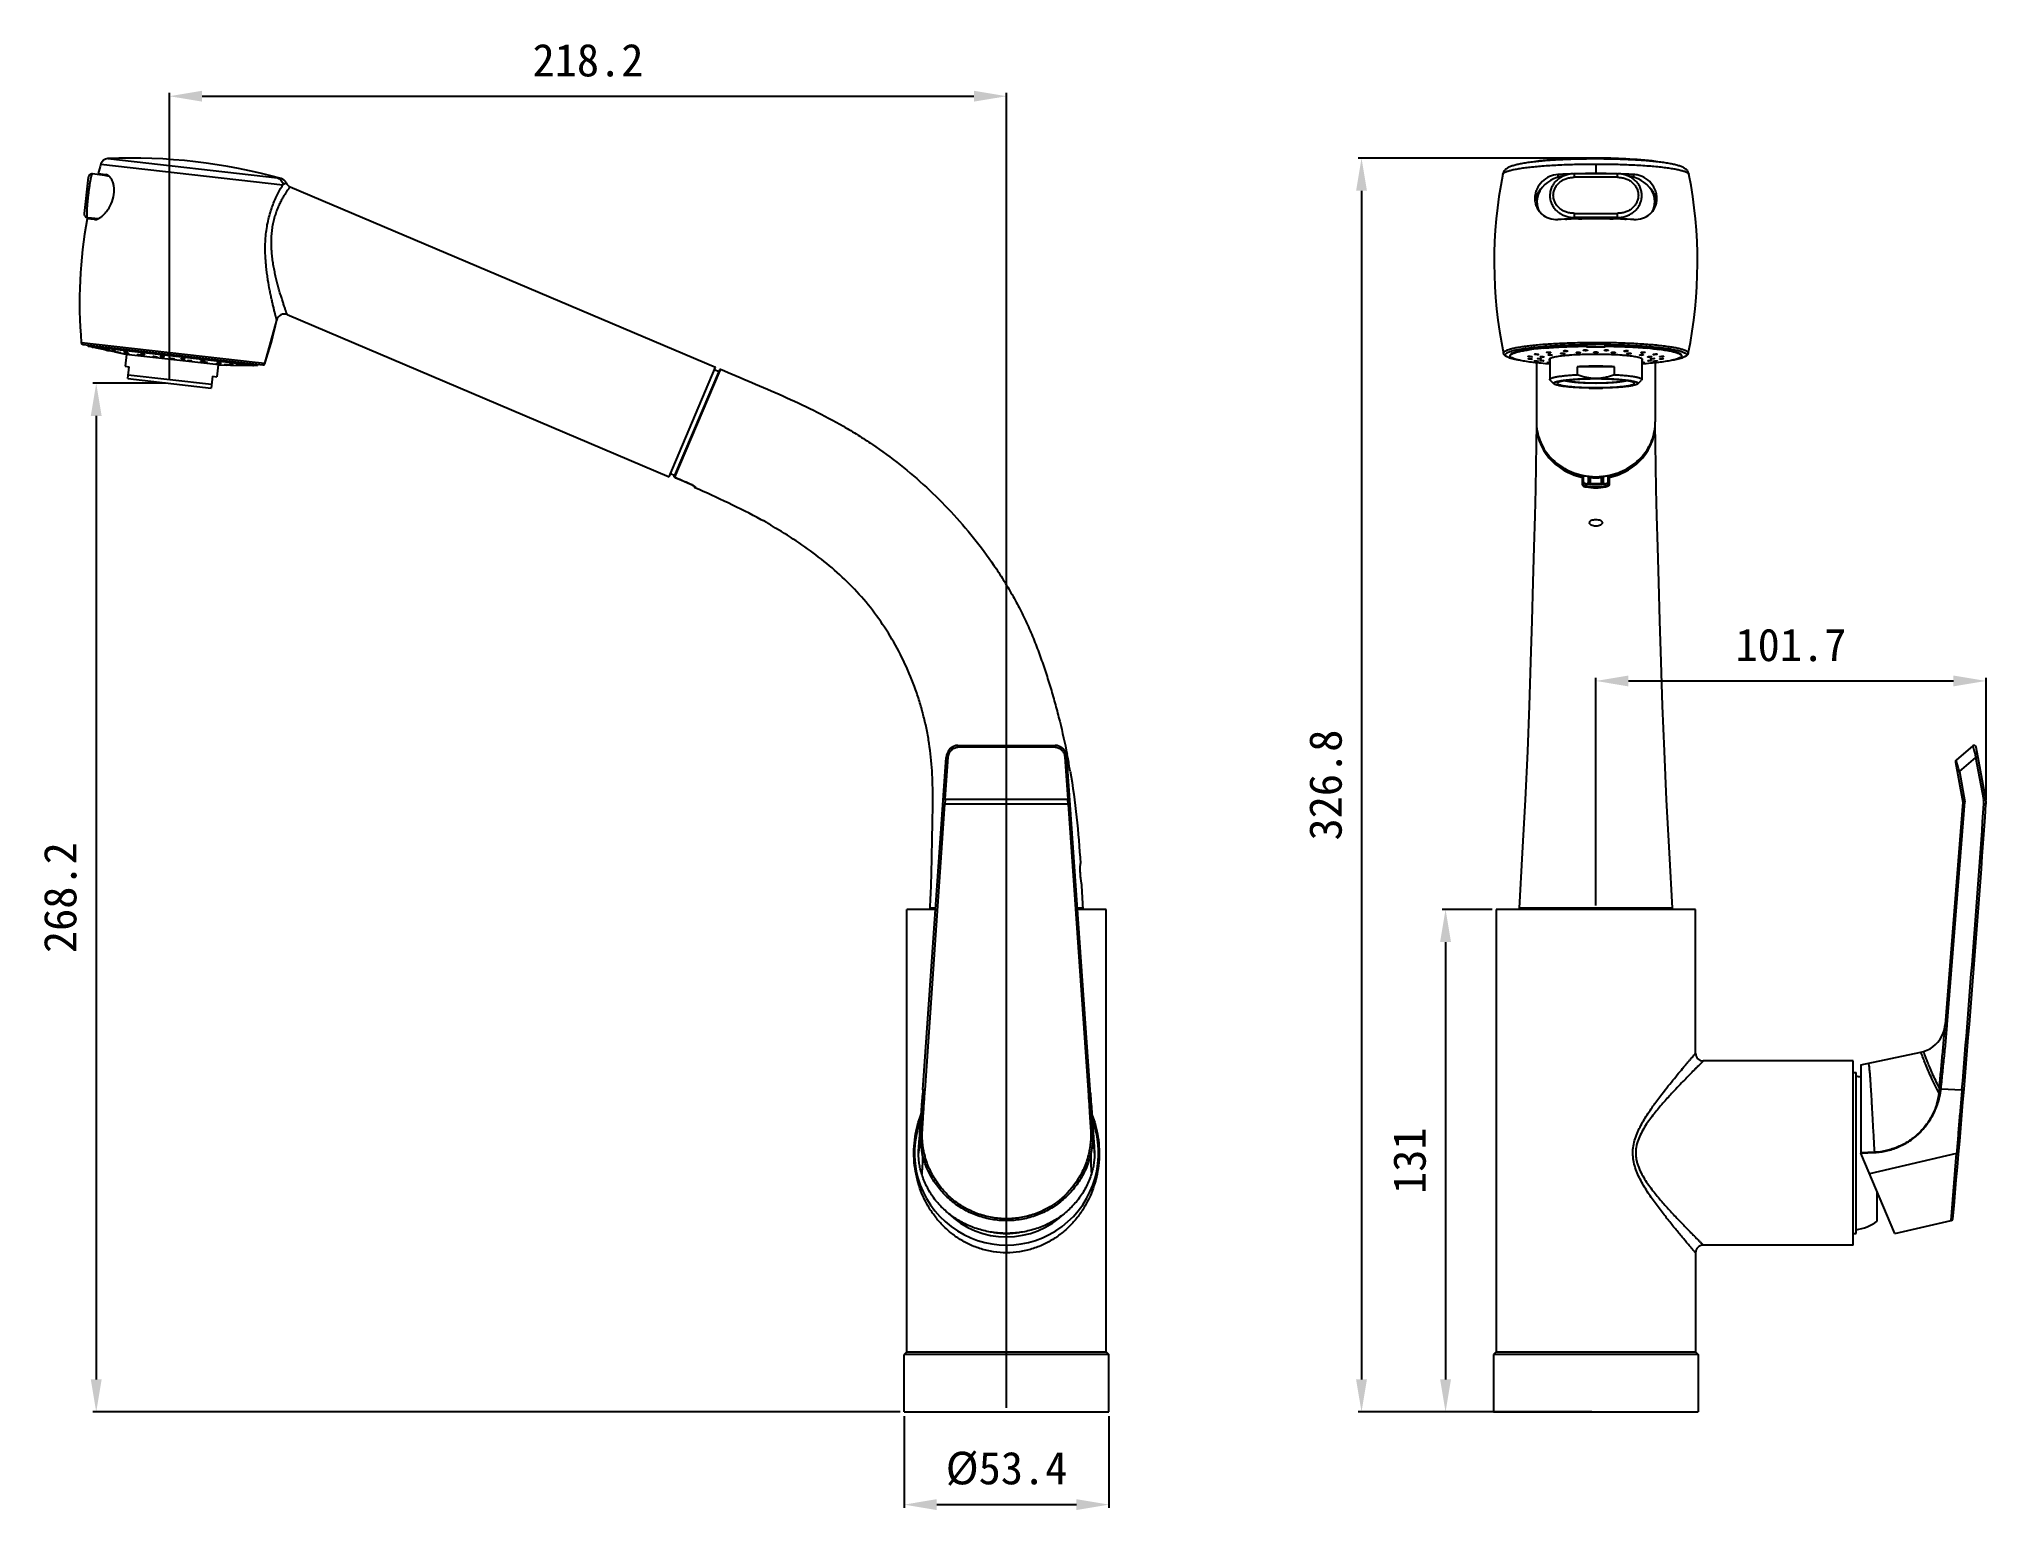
# Model space of a CAD drawing. Header units: millimetres. Extents: x 5797 to 6304, y 25737 to 26121.
import ezdxf

# ---------------------------------------------------------------- set-up
doc = ezdxf.new("R2010")
doc.units = ezdxf.units.MM
doc.styles.get("Standard").update_dxf_attribs({"font": ''})
doc.styles.get('Standard').set_extended_font_data('SimSun')
doc.dimstyles.new('副本 ISO-25-2bei', dxfattribs={"dimscale": 1.7, "dimtxt": 5, "dimasz": 5, "dimexe": 0.5, "dimexo": 0.625, "dimgap": 2, "dimtad": 1, "dimlfac": 0.0393, "dimdsep": 46, "dimtxsty": 'Standard', "dimcen": 2.5, "dimclrd": 1, "dimclre": 1, "dimclrt": 3, "dimadec": 0, "dimazin": 0, "dimtfac": 1, "dimtmove": 0, "dimatfit": 3, "dimfxl": 0, "dimarcsym": 0})

msp = doc.modelspace()

# ---------------------------------------------------------------- blocks, each defined once
blk = doc.blocks.new('*D1')
at = {"color": 1, "lineweight": -2, "transparency": 16777216}
for p, q in [((5829.76, 26031.01), (5810.88, 26031.01)), ((5811.73, 26022.51), (5811.73, 25771.36)), ((6021.26, 25762.86), (5810.88, 25762.86))]:
    blk.add_line(p, q, dxfattribs=at)
at = {"color": 1, "transparency": 16777216}
for points in [[(5810.31, 26022.51), (5813.14, 26022.51), (5811.73, 26031.01)], [(5810.31, 25771.36), (5813.14, 25771.36), (5811.73, 25762.86)]]:
    blk.add_solid(points, dxfattribs=at)
at = {"layer": 'Defpoints', "color": 0, "transparency": 16777216}
for p in [(5830.82, 26031.01), (5811.73, 25762.86), (6022.32, 25762.86)]:
    blk.add_point(p, dxfattribs=at)
at = {"color": 3, "transparency": 16777216, "insert": (5802.38, 25896.93), "char_height": 8.5, "attachment_point": 5, "rotation": 90}
blk.add_mtext('268.2', dxfattribs=at)
blk = doc.blocks.new('*D2')
at = {"color": 1, "lineweight": -2, "transparency": 16777216}
for p, q in [((5830.82, 26032.07), (5830.82, 26106.69)), ((5839.32, 26105.84), (6040.52, 26105.84)), ((6049.02, 25763.92), (6049.02, 26106.69))]:
    blk.add_line(p, q, dxfattribs=at)
at = {"color": 1, "transparency": 16777216}
for points in [[(5839.32, 26107.26), (5839.32, 26104.43), (5830.82, 26105.84)], [(6040.52, 26107.26), (6040.52, 26104.43), (6049.02, 26105.84)]]:
    blk.add_solid(points, dxfattribs=at)
at = {"layer": 'Defpoints', "color": 0, "transparency": 16777216}
for p in [(6049.02, 26105.84), (5830.82, 26031.01), (6049.02, 25762.86)]:
    blk.add_point(p, dxfattribs=at)
at = {"color": 3, "transparency": 16777216, "insert": (5939.92, 26115.19), "char_height": 8.5, "attachment_point": 5}
blk.add_mtext('218.2', dxfattribs=at)
blk = doc.blocks.new('*D3')
at = {"color": 1, "lineweight": -2, "transparency": 16777216}
for p, q in [((6022.32, 25761.79), (6022.32, 25737.86)), ((6075.72, 25761.79), (6075.72, 25737.86)), ((6030.82, 25738.71), (6067.22, 25738.71))]:
    blk.add_line(p, q, dxfattribs=at)
at = {"color": 1, "transparency": 16777216}
for points in [[(6030.82, 25740.13), (6030.82, 25737.29), (6022.32, 25738.71)], [(6067.22, 25740.13), (6067.22, 25737.29), (6075.72, 25738.71)]]:
    blk.add_solid(points, dxfattribs=at)
at = {"layer": 'Defpoints', "color": 0, "transparency": 16777216}
for p in [(6022.32, 25762.86), (6075.72, 25762.86), (6075.72, 25738.71)]:
    blk.add_point(p, dxfattribs=at)
at = {"color": 3, "transparency": 16777216, "insert": (6049.02, 25748.06), "char_height": 8.5, "attachment_point": 5}
blk.add_mtext('%%c53.4', dxfattribs=at)
blk = doc.blocks.new('*D4')
at = {"color": 1, "lineweight": -2, "transparency": 16777216}
for p, q in [((6202.63, 25894.92), (6202.63, 25954.27)), ((6211.13, 25953.42), (6295.83, 25953.42)), ((6304.33, 25922.37), (6304.33, 25954.27))]:
    blk.add_line(p, q, dxfattribs=at)
at = {"color": 1, "transparency": 16777216}
for points in [[(6211.13, 25954.83), (6211.13, 25952), (6202.63, 25953.42)], [(6295.83, 25954.83), (6295.83, 25952), (6304.33, 25953.42)]]:
    blk.add_solid(points, dxfattribs=at)
at = {"layer": 'Defpoints', "color": 0, "transparency": 16777216}
for p in [(6304.33, 25953.42), (6304.33, 25921.31), (6202.63, 25893.86)]:
    blk.add_point(p, dxfattribs=at)
at = {"color": 3, "transparency": 16777216, "insert": (6253.48, 25962.77), "char_height": 8.5, "attachment_point": 5}
blk.add_mtext('101.7', dxfattribs=at)
blk = doc.blocks.new('*D5')
at = {"color": 1, "lineweight": -2, "transparency": 16777216}
for p, q in [((6201.57, 26089.7), (6140.7, 26089.7)), ((6141.55, 26081.2), (6141.55, 25771.36)), ((6201.57, 25762.86), (6140.7, 25762.86))]:
    blk.add_line(p, q, dxfattribs=at)
at = {"color": 1, "transparency": 16777216}
for points in [[(6140.13, 26081.2), (6142.96, 26081.2), (6141.55, 26089.7)], [(6140.13, 25771.36), (6142.96, 25771.36), (6141.55, 25762.86)]]:
    blk.add_solid(points, dxfattribs=at)
at = {"layer": 'Defpoints', "color": 0, "transparency": 16777216}
for p in [(6202.63, 26089.7), (6141.55, 25762.86), (6202.63, 25762.86)]:
    blk.add_point(p, dxfattribs=at)
at = {"color": 3, "transparency": 16777216, "insert": (6132.2, 25926.28), "char_height": 8.5, "attachment_point": 5, "rotation": 90}
blk.add_mtext('326.8', dxfattribs=at)
blk = doc.blocks.new('*D6')
at = {"color": 1, "lineweight": -2, "transparency": 16777216}
for p, q in [((6175.57, 25893.86), (6162.6, 25893.86)), ((6163.45, 25885.36), (6163.45, 25771.36)), ((6173.89, 25762.86), (6162.6, 25762.86))]:
    blk.add_line(p, q, dxfattribs=at)
at = {"color": 1, "transparency": 16777216}
for points in [[(6162.03, 25885.36), (6164.87, 25885.36), (6163.45, 25893.86)], [(6162.03, 25771.36), (6164.87, 25771.36), (6163.45, 25762.86)]]:
    blk.add_solid(points, dxfattribs=at)
at = {"layer": 'Defpoints', "color": 0, "transparency": 16777216}
for p in [(6176.63, 25893.86), (6163.45, 25762.86), (6174.96, 25762.86)]:
    blk.add_point(p, dxfattribs=at)
at = {"color": 3, "transparency": 16777216, "insert": (6154.1, 25828.36), "char_height": 8.5, "attachment_point": 5, "rotation": 90}
blk.add_mtext('131', dxfattribs=at)

# ---------------------------------------------------------------- dimensions: what is measured, and where the dimension line sits
for base, p1, p2, picture, middle in [((6049.02, 26105.84), (5830.82, 26031.01), (6049.02, 25762.86), '*D2', (5939.92, 26115.19)), ((6304.33, 25953.42), (6202.63, 25893.86), (6304.33, 25921.31), '*D4', (6253.48, 25962.77))]:
    dim = msp.add_linear_dim(base=base, p1=p1, p2=p2, dimstyle='副本 ISO-25-2bei', override={"dimgap": 3, "dimdec": 1, "dimlfac": 1})
    dim.commit()
    dim.dimension.update_dxf_attribs({"geometry": picture, "text_midpoint": middle})
dim = msp.add_linear_dim(base=(6141.55, 25762.86), p1=(6202.63, 26089.7), p2=(6202.63, 25762.86), angle=90, dimstyle='副本 ISO-25-2bei', override={"dimgap": 3, "dimdec": 1, "dimlfac": 1})
dim.commit()
dim.dimension.update_dxf_attribs({"geometry": '*D5', "text_midpoint": (6141.55, 25926.28), "dimtype": 160})
for base, p1, p2, picture, middle in [((5811.7268, 25762.8561), (5830.8193, 26031.0123), (6022.3183, 25762.8561), '*D1', (5802.3768, 25896.9342)), ((6163.45, 25762.86), (6176.63, 25893.86), (6174.96, 25762.86), '*D6', (6154.1, 25828.36))]:
    dim = msp.add_linear_dim(base=base, p1=p1, p2=p2, angle=90, dimstyle='副本 ISO-25-2bei', override={"dimgap": 3, "dimdec": 1, "dimlfac": 1})
    dim.commit()
    dim.dimension.update_dxf_attribs({"geometry": picture, "text_midpoint": middle})
dim = msp.add_linear_dim(base=(6075.72, 25738.71), p1=(6022.32, 25762.86), p2=(6075.72, 25762.86), text='%%c<>', dimstyle='副本 ISO-25-2bei', override={"dimgap": 3, "dimdec": 1, "dimlfac": 1})
dim.commit()
dim.dimension.update_dxf_attribs({"geometry": '*D3', "text_midpoint": (6049.02, 25748.06)})

# ---------------------------------------------------------------- linework, layer by layer
at = {"color": 7, "linetype": 'Continuous'}
for p, q in [((5812.96, 26088.17), (5860.38, 26082.77)), ((5814.78, 26089.57), (5858.98, 26084.53)), ((6202.28, 26088.17), (6202.63, 26088.17)), ((6202.3, 26089.57), (6202.63, 26089.57)), ((6202.63, 26088.17), (6202.63, 26085.67)), ((5809.67, 26084.71), (5808.6, 26075.31)), ((5815.07, 26085.03), (5810.8, 26085.59)), ((5812.2, 26085.67), (5814.25, 26085.44)), ((5814.25, 26085.14), (5815.07, 26085.03)), ((6192.73, 26085.44), (6192.73, 26084.7)), ((6195.39, 26085.43), (6195.38, 26085.43)), ((6196.99, 26085.6), (6196.99, 26084.71)), ((6208.27, 26085.6), (6196.99, 26085.6)), ((6208.27, 26084.71), (6196.99, 26084.71)), ((6208.27, 26084.71), (6208.27, 26085.6)), ((6209.88, 26085.43), (6209.87, 26085.43)), ((6212.53, 26084.7), (6212.53, 26085.44)), ((5862.3, 26082.25), (5973.17, 26035.19)), ((6188.48, 26081.85), (6188.48, 26081.9)), ((5811.32, 26073.69), (5809.39, 26073.91)), ((5809.5, 26074.2), (5812.29, 26073.93)), ((6196.99, 26075.31), (6196.99, 26074.2)), ((6196.99, 26075.31), (6208.27, 26075.31)), ((6208.27, 26074.2), (6196.99, 26074.2)), ((6208.27, 26074.2), (6208.27, 26075.31)), ((5855.7, 26036.13), (5858.79, 26047.49)), ((5861.53, 26048.91), (5961.06, 26006.66)), ((5853.13, 26036.42), (5807.85, 26041.58)), ((5808.29, 26041.13), (5855.17, 26035.79)), ((5809.62, 26040.67), (5809.63, 26040.77)), ((5809.62, 26040.67), (5853.77, 26035.64)), ((5810.81, 26040.42), (5809.62, 26040.67)), ((5809.63, 26040.77), (5809.86, 26040.95)), ((5853.78, 26035.74), (5809.63, 26040.77)), ((5810.67, 26040.44), (5810.67, 26040.45)), ((5816.46, 26039.19), (5810.67, 26040.44)), ((5810.67, 26040.44), (5810.81, 26040.42)), ((5817.33, 26039), (5817.44, 26038.98)), ((5819.46, 26038.55), (5817.44, 26038.98)), ((5819.66, 26038.52), (5819.31, 26035.44)), ((5843.7, 26035.78), (5819.46, 26038.55)), ((6180.43, 26038.55), (6180.28, 26038.26)), ((6180.82, 26038.94), (6180.43, 26038.55)), ((6182.27, 26037.11), (6182.22, 26037.12)), ((6190.63, 26037.41), (6190.63, 26032)), ((6200.24, 26041.57), (6199.91, 26041.56)), ((6200.18, 26040.77), (6200.18, 26040.42)), ((6200.42, 26041.57), (6200.24, 26041.57)), ((6202.63, 26041.58), (6202.27, 26041.58)), ((6202.27, 26041.13), (6202.63, 26041.13)), ((6205.08, 26040.42), (6205.08, 26041.13)), ((6214.63, 26037.41), (6214.63, 26032)), ((6223.2, 26037.15), (6223.16, 26037.14)), ((6224.44, 26038.94), (6224.83, 26038.55)), ((6224.98, 26038.26), (6224.83, 26038.55)), ((5819.31, 26035.44), (5820.32, 26035.33)), ((5819.96, 26032.25), (5820.32, 26035.33)), ((5819.96, 26032.25), (5841.67, 26029.78)), ((5820.08, 26033.24), (5841.79, 26030.77)), ((5842.03, 26032.86), (5841.67, 26029.78)), ((5842.03, 26032.86), (5843.15, 26032.73)), ((5843.5, 26035.81), (5843.15, 26032.73)), ((5843.7, 26035.78), (5845.76, 26035.75)), ((5846.77, 26035.74), (5852.69, 26035.65)), ((5852.55, 26035.66), (5852.69, 26035.65)), ((5853.77, 26035.64), (5852.55, 26035.66)), ((5852.69, 26035.65), (5852.7, 26035.66)), ((5855.7, 26036.13), (5853.13, 26036.42)), ((5853.6, 26035.97), (5853.78, 26035.74)), ((5853.78, 26035.74), (5853.77, 26035.64)), ((5961.06, 26006.66), (5973.17, 26035.19)), ((5974.2, 26034.54), (5962.42, 26006.8)), ((5962.53, 26006.55), (5974.35, 26034.38)), ((5973.98, 26034.03), (5972.88, 26034.5)), ((5974.35, 26034.38), (5974.46, 26034.65)), ((6187.13, 26036.34), (6187.13, 26020.92)), ((6188.6, 26036.86), (6188.59, 26036.86)), ((6188.6, 26036.94), (6188.61, 26036.94)), ((6197.8, 26035.33), (6197.8, 26033.24)), ((6207.46, 26035.33), (6197.8, 26035.33)), ((6203.21, 26032.25), (6202.05, 26032.25)), ((6207.46, 26033.24), (6207.46, 26035.33)), ((6216.65, 26036.94), (6216.66, 26036.94)), ((6216.67, 26036.86), (6216.66, 26036.86)), ((6218.13, 26036.34), (6218.13, 26020.92)), ((6191.7, 26030.86), (6190.71, 26031.84)), ((6200.91, 26029.78), (6204.35, 26029.78)), ((6202.63, 26031.04), (6202.65, 26031.04)), ((6202.69, 26031.03), (6202.63, 26031.03)), ((6202.65, 26031.04), (6202.67, 26031.04)), ((6202.67, 26031.04), (6202.69, 26031.04)), ((6213.56, 26030.86), (6214.55, 26031.84)), ((6187.13, 26020.42), (6187.13, 26020.38)), ((6187.13, 26020.42), (6187.13, 26020.38)), ((6218.13, 26020.38), (6218.13, 26020.42)), ((6218.17, 26015.09), (6218.13, 26020.42)), ((6218.13, 26020.38), (6218.13, 26020.42)), ((5962.51, 26007), (5962.32, 26007.08)), ((5962.42, 26006.8), (5962.42, 26006.8)), ((6198.88, 26006.8), (6198.88, 26007.13)), ((6199.38, 26004.69), (6199.38, 26006.99)), ((6199.38, 26006.87), (6199.41, 26006.87)), ((6199.38, 26006.79), (6199.39, 26006.79)), ((6199.39, 26006.79), (6199.41, 26006.78)), ((6199.41, 26006.87), (6199.43, 26006.86)), ((6199.41, 26006.78), (6199.43, 26006.78)), ((6199.43, 26005.33), (6199.43, 26006.98)), ((6200.63, 26006.84), (6200.63, 26005.21)), ((6201.13, 26006.59), (6201.13, 26004.96)), ((6204.13, 26004.96), (6204.13, 26006.59)), ((6204.63, 26005.21), (6204.63, 26006.84)), ((6205.83, 26006.98), (6205.83, 26005.33)), ((6205.83, 26006.86), (6205.85, 26006.87)), ((6205.83, 26006.78), (6205.85, 26006.78)), ((6205.88, 26006.55), (6205.83, 26006.5)), ((6205.85, 26006.87), (6205.88, 26006.87)), ((6205.85, 26006.78), (6205.87, 26006.79)), ((6205.87, 26006.79), (6205.88, 26006.79)), ((6205.88, 26004.69), (6205.88, 26006.99)), ((6205.88, 26006.55), (6205.88, 26006.55)), ((6206.38, 26007.13), (6206.38, 26006.8)), ((5962.68, 26006.4), (5962.78, 26006.36)), ((5962.78, 26006.36), (5962.78, 26006.36)), ((5967.1, 26004.51), (5967.1, 26004.51)), ((5967.36, 26004.38), (5967.36, 26004.38)), ((5967.36, 26004.38), (5967.5, 26004.3)), ((5967.71, 26004.15), (5967.66, 26004.04)), ((5967.73, 26004.13), (5967.74, 26004.12)), ((5967.76, 26003.78), (5967.85, 26003.98)), ((6199.13, 26004.51), (6199.14, 26006.36)), ((6200.08, 26004.85), (6200.08, 26004.24)), ((6201.43, 26006.45), (6201.8, 26006.38)), ((6201.8, 26006.38), (6201.96, 26006.36)), ((6201.96, 26006.36), (6201.95, 26006.4)), ((6202.63, 26003.78), (6202.63, 26004.04)), ((6203.3, 26006.36), (6203.31, 26006.4)), ((6203.3, 26006.36), (6203.44, 26006.37)), ((6203.44, 26006.37), (6203.82, 26006.45)), ((6205.18, 26004.24), (6205.18, 26004.85)), ((6205.84, 26006.49), (6205.86, 26006.49)), ((6206.12, 26006.36), (6206.13, 26004.51)), ((6036.32, 25936.6), (6061.71, 25936.6)), ((6036.32, 25936.6), (6036.32, 25936.15)), ((6061.71, 25936.15), (6036.32, 25936.15)), ((6061.71, 25936.15), (6061.71, 25936.6)), ((6300.86, 25936.47), (6296.55, 25932.8)), ((6304.26, 25922.56), (6301.75, 25936.15)), ((6027.22, 25846.84), (6033.26, 25933.46)), ((6033.05, 25922.56), (6033.81, 25933.52)), ((6064.22, 25933.52), (6064.99, 25922.56)), ((6070.82, 25846.84), (6064.77, 25933.46)), ((6296.37, 25932.28), (6298.3, 25921.81)), ((6297.39, 25929.79), (6301.7, 25933.46)), ((6303.72, 25922.5), (6301.7, 25933.46)), ((6297.39, 25929.79), (6298.85, 25921.88)), ((6027.77, 25846.75), (6032.97, 25921.31)), ((6033.05, 25922.56), (6032.97, 25921.31)), ((6065.07, 25921.31), (6032.97, 25921.31)), ((6033.05, 25922.56), (6064.99, 25922.56)), ((6065.07, 25921.31), (6064.99, 25922.56)), ((6065.07, 25921.31), (6070.27, 25846.75)), ((6298.3, 25921.81), (6293.68, 25863.83)), ((6294.23, 25863.83), (6298.85, 25921.88)), ((6030.5, 25893.86), (6023.02, 25893.86)), ((6023.02, 25778.56), (6023.02, 25893.86)), ((6030.52, 25894.16), (6029.09, 25894.16)), ((6068.96, 25894.16), (6067.52, 25894.16)), ((6075.02, 25893.86), (6067.54, 25893.86)), ((6075.02, 25778.56), (6075.02, 25893.86)), ((6176.63, 25893.86), (6176.63, 25778.56)), ((6228.63, 25893.86), (6176.63, 25893.86)), ((6222.58, 25894.16), (6182.68, 25894.16)), ((6228.63, 25856.36), (6228.63, 25893.86)), ((6293.54, 25862.88), (6293.19, 25861.63)), ((6293.68, 25863.83), (6293.54, 25862.88)), ((6293.68, 25863.83), (6293.68, 25863.83)), ((6269.68, 25854.36), (6230.63, 25854.36)), ((6269.68, 25806.35), (6269.68, 25854.36)), ((6271.68, 25853.31), (6287.37, 25856.64)), ((6269.68, 25851.36), (6270.48, 25851.36)), ((6270.48, 25809.36), (6270.48, 25851.36)), ((6271.68, 25853.31), (6271.68, 25830.35)), ((6027, 25843.75), (6027.16, 25845.98)), ((6070.88, 25845.98), (6071.03, 25843.8)), ((6292.6, 25847.08), (6298.05, 25846.84)), ((6026.76, 25840.45), (6026.79, 25840.51)), ((6071.08, 25843.16), (6071.03, 25843.8)), ((6071.25, 25840.5), (6071.27, 25840.44)), ((6026.11, 25830.86), (6026.34, 25834.25)), ((6026.59, 25837.76), (6026.34, 25834.25)), ((6026.34, 25834.25), (6026.34, 25834.28)), ((6026.6, 25837.64), (6026.49, 25834.24)), ((6026.49, 25834.27), (6026.5, 25833.99)), ((6026.5, 25833.99), (6026.51, 25833.73)), ((6071.52, 25833.79), (6071.53, 25834.06)), ((6071.53, 25834.06), (6071.54, 25834.27)), ((6071.69, 25834.28), (6071.69, 25834.25)), ((6026.07, 25830.57), (6026.07, 25830.52)), ((6026.08, 25830.56), (6026.07, 25830.44)), ((6026.51, 25833.73), (6026.52, 25833.51)), ((6026.52, 25833.51), (6026.53, 25833.34)), ((6071.51, 25833.39), (6071.52, 25833.57)), ((6071.51, 25833.31), (6071.51, 25833.39)), ((6071.51, 25833.27), (6071.51, 25833.31)), ((6071.51, 25833.28), (6071.51, 25833.27)), ((6071.52, 25833.57), (6071.52, 25833.79)), ((6071.94, 25830.83), (6071.77, 25833.18)), ((6071.93, 25830.88), (6071.95, 25830.55)), ((6071.94, 25830.82), (6071.94, 25830.83)), ((6071.94, 25830.76), (6071.94, 25830.8)), ((6071.96, 25830.56), (6071.94, 25830.76)), ((6071.96, 25830.56), (6071.95, 25830.63)), ((6071.96, 25830.52), (6071.96, 25830.56)), ((6071.97, 25830.52), (6071.97, 25830.56)), ((6280.57, 25809.41), (6271.68, 25830.35)), ((6296.67, 25830.23), (6273.97, 25824.96)), ((6275.31, 25830.56), (6275.31, 25830.52)), ((6295.26, 25812.73), (6296.67, 25830.23)), ((6275.98, 25812.59), (6275.98, 25820.23)), ((6049.02, 25809.41), (6049.02, 25813.22)), ((6269.68, 25809.36), (6270.48, 25809.36)), ((6280.57, 25809.41), (6295.26, 25812.73)), ((6049.02, 25806.35), (6049.02, 25804.35)), ((6228.63, 25804.35), (6228.63, 25778.56)), ((6269.68, 25806.35), (6230.63, 25806.35)), ((6023.02, 25778.56), (6022.32, 25777.86)), ((6023.02, 25778.56), (6075.02, 25778.56)), ((6075.02, 25778.56), (6075.72, 25777.86)), ((6176.63, 25778.56), (6175.93, 25777.86)), ((6176.63, 25778.56), (6228.63, 25778.56)), ((6228.63, 25778.56), (6229.33, 25777.86)), ((6075.72, 25777.86), (6022.32, 25777.86)), ((6022.32, 25762.86), (6022.32, 25777.86)), ((6075.72, 25762.86), (6075.72, 25777.86)), ((6229.33, 25777.86), (6175.93, 25777.86)), ((6175.93, 25777.86), (6175.93, 25762.86)), ((6229.33, 25777.86), (6229.33, 25762.86)), ((6022.32, 25762.86), (6075.72, 25762.86)), ((6175.93, 25762.86), (6229.33, 25762.86))]:
    msp.add_line(p, q, dxfattribs=at)
for points in [[(6195.38, 26085.43), (6194.62, 26085.25), (6193.51, 26084.95), (6192.53, 26084.63), (6191.63, 26084.27), (6190.81, 26083.87), (6190.03, 26083.38), (6189.3, 26082.79), (6188.62, 26082.06), (6188.05, 26081.21), (6187.61, 26080.26), (6187.36, 26079.25), (6187.28, 26078.35)], [(6196.99, 26085.6), (6195.87, 26085.52), (6195.39, 26085.43)], [(6209.87, 26085.43), (6209.39, 26085.52), (6208.27, 26085.6)], [(6217.98, 26078.35), (6217.9, 26079.26), (6217.64, 26080.27), (6217.21, 26081.22), (6216.64, 26082.07), (6215.96, 26082.79), (6215.22, 26083.38), (6214.45, 26083.87), (6213.62, 26084.28), (6212.73, 26084.63), (6211.74, 26084.95), (6210.64, 26085.25), (6209.88, 26085.43)], [(6187.13, 26020.42), (6187.09, 26015.09), (6187.02, 26009.52), (6186.9, 26003.44), (6186.72, 25996.43), (6186.49, 25988.25), (6186.22, 25979.13), (6185.93, 25969.1), (6185.62, 25958.4), (6185.24, 25946.93), (6184.77, 25935.09), (6184.18, 25922.41), (6183.45, 25908.58), (6182.68, 25894.16)], [(6222.58, 25894.16), (6221.81, 25908.58), (6221.08, 25922.41), (6220.49, 25935.09), (6220.02, 25946.93), (6219.64, 25958.4), (6219.33, 25969.1), (6219.04, 25979.13), (6218.77, 25988.25), (6218.54, 25996.43), (6218.36, 26003.44), (6218.24, 26009.52), (6218.17, 26015.09)], [(5962.42, 26006.8), (5962.41, 26006.74), (5962.42, 26006.63), (5962.48, 26006.54), (5962.57, 26006.47), (5962.68, 26006.4)], [(5962.41, 26006.74), (5962.41, 26006.73), (5962.41, 26006.69)], [(6200.87, 26006.82), (6200.9, 26006.78), (6201.12, 26006.6), (6201.43, 26006.45)], [(6203.82, 26006.45), (6204.13, 26006.59), (6204.36, 26006.77), (6204.38, 26006.82)], [(5962.62, 26006.44), (5962.69, 26006.4), (5962.78, 26006.36)], [(5962.78, 26006.36), (5964.27, 26005.72), (5965.88, 26005.03), (5967.1, 26004.51)], [(5967.1, 26004.51), (5967.2, 26004.46), (5967.28, 26004.42)], [(5967.18, 26004.47), (5967.35, 26004.39), (5967.49, 26004.31)], [(5967.49, 26004.31), (5967.6, 26004.23), (5967.68, 26004.17), (5967.73, 26004.13)], [(5967.61, 26004.23), (5967.61, 26004.23), (5967.65, 26004.2)], [(6036.32, 25936.6), (6035.78, 25936.55), (6035.01, 25936.28), (6034.32, 25935.77), (6033.76, 25935.07), (6033.39, 25934.2), (6033.26, 25933.46)], [(6064.77, 25933.46), (6064.64, 25934.22), (6064.26, 25935.08), (6063.7, 25935.79), (6063, 25936.28), (6062.24, 25936.55), (6061.71, 25936.6)], [(6027.22, 25846.84), (6026.9, 25842.08), (6026.6, 25837.64)], [(6071.54, 25834.24), (6071.43, 25837.62), (6071.14, 25842.06), (6070.82, 25846.84)], [(6027, 25843.75), (6026.96, 25843.18), (6026.76, 25840.32), (6026.59, 25837.76)], [(6071.74, 25833.66), (6071.61, 25835.54), (6071.45, 25837.74), (6071.08, 25843.16)], [(6026.34, 25834.25), (6026.3, 25833.67), (6026.2, 25832.17), (6026.12, 25831.08), (6026.08, 25830.56)], [(6026.53, 25833.34), (6026.53, 25833.28), (6026.53, 25833.27)], [(6071.94, 25830.8), (6071.84, 25832.17), (6071.74, 25833.66)]]:
    msp.add_lwpolyline(points, dxfattribs=at)
for centre, radius, start, end in [((5926.93, 26052.09), 119.55, 162.4304, 163.6845), ((5814.87, 26087.57), 2, 92.4768, 162.43), ((5821.05, 25944.7), 145, 74.4269, 92.4768), ((6202.64, 25944.6), 145.11, 90.0023, 96.2022), ((6202.62, 25944.6), 145.11, 83.7977, 89.9977), ((5810.67, 26084.6), 1, 82.5025, 173.5), ((5859.44, 26082.45), 2, 24.1783, 74.429), ((5863.09, 26084.09), 2, 204.1803, 247.0025), ((6294.47, 26062.62), 118.34, 168.859, 191.6169), ((6201.54, 25906.83), 178.82, 91.9734, 92.8234), ((6202.15, 25890.17), 195.49, 91.558, 91.9856), ((6202.59, 25872.92), 212.75, 89.9889, 91.4315), ((6202.64, 25870.27), 215.4, 88.5774, 90.0022), ((6203.06, 25888.56), 197.11, 88.016, 88.4405), ((6203.56, 25902.94), 182.71, 87.1856, 88.0174), ((6110.79, 26062.62), 118.34, 348.3831, 11.141), ((6192.67, 26077.7), 5.94, 165.8894, 172.289), ((6192.68, 26077.69), 5.95, 134.9413, 165.8701), ((6192.7, 26078.31), 5.42, 179.5913, 207.5421), ((6192.98, 26077.39), 6.38, 133.8337, 134.966), ((6212.28, 26077.39), 6.38, 45.034, 46.1826), ((6212.58, 26077.69), 5.95, 14.1425, 45.0586), ((6212.56, 26078.31), 5.42, 331.7336, 0.4053), ((6212.59, 26077.7), 5.94, 7.3011, 14.1233), ((5926.93, 26052.09), 119.55, 169.4811, 185.0425), ((5809.59, 26075.2), 1, 173.5, 264.4971), ((6201.94, 25872.93), 200.98, 91.6339, 92.6265), ((6202.62, 25846.89), 227.02, 89.9964, 91.6171), ((6202.69, 25850.43), 223.48, 88.37, 90.0163), ((6203.49, 25877.45), 196.45, 87.3621, 88.3776), ((5742.03, 26073.15), 119.55, 341.9575, 347.6053), ((5860.75, 26047.06), 2, 67.0004, 167.5968), ((5808.34, 26041.62), 0.5, 185.045, 263.5), ((5783.68, 25884.2), 158.42, 77.7356, 78.0566), ((6192.31, 25989.41), 50.93, 97.7235, 98.223), ((6193.13, 25983.32), 57.07, 97.223, 97.7187), ((6193.02, 25984.13), 56.16, 97.2064, 97.7106), ((6185.88, 26041.87), 3.98, 264.2349, 264.4548), ((6186, 26042.54), 5.25, 264.3841, 264.5044), ((6185.13, 26034.25), 3.81, 84.2747, 84.5043), ((6185.01, 26032.47), 4.96, 84.3258, 84.4549), ((6194.83, 25969.56), 70.84, 95.4695, 97.1847), ((6187.45, 26041.67), 3.2, 264.6255, 264.951), ((6186.9, 26035.52), 3.13, 84.7527, 85.0807), ((6188.32, 26041.89), 4.55, 264.2461, 264.4123), ((6187.46, 26033.21), 4.29, 84.2341, 84.4123), ((6196.89, 25949.39), 91.21, 95.2367, 95.5496), ((6196.8, 25950.23), 90.27, 95.2289, 95.5451), ((6197.48, 25942.97), 97.66, 94.9298, 95.235), ((6197.39, 25943.83), 96.7, 94.9224, 95.2308), ((6188.93, 26041.4), 3.56, 264.3543, 264.6279), ((6188.29, 26034.6), 3.42, 84.4564, 84.7385), ((6190.93, 26041.24), 2.94, 265.0146, 265.3818), ((6190.47, 26035.59), 2.9, 85.1984, 85.5614), ((6202.58, 25834.28), 207.3, 90.7372, 90.8755), ((6202.62, 25855.04), 185.4, 89.9984, 90.7555), ((6202.62, 25830.03), 211.56, 90.0969, 90.5984), ((6202.63, 25833.77), 207.36, 89.3211, 90.0005), ((6202.63, 25854.42), 186.02, 89.2457, 90.0004), ((6214.79, 26035.59), 2.9, 94.4386, 94.8029), ((6214.33, 26041.24), 2.94, 274.6182, 274.9853), ((6207.77, 25942.75), 97.78, 84.771, 85.0759), ((6207.88, 25944.05), 96.58, 84.7633, 85.0719), ((6216.97, 26034.6), 3.42, 95.2615, 95.5441), ((6216.32, 26041.4), 3.56, 275.3721, 275.6456), ((6208.47, 25950.45), 90.15, 84.4486, 84.7651), ((6208.36, 25949.17), 91.33, 84.4567, 84.7693), ((6210.45, 25969.81), 70.69, 82.8036, 84.5247), ((6217.8, 26033.21), 4.29, 95.5877, 95.7658), ((6216.94, 26041.89), 4.55, 275.5877, 275.7539), ((6218.36, 26035.52), 3.13, 94.9193, 95.2481), ((6217.81, 26041.68), 3.21, 275.049, 275.3744), ((6212.1, 25983.07), 57.23, 82.2942, 82.7889), ((6212.26, 25984.39), 56, 82.2766, 82.7817), ((6220.13, 26034.25), 3.81, 95.4957, 95.7256), ((6220.25, 26032.47), 4.96, 95.5451, 95.6741), ((6219.38, 26041.87), 3.98, 275.5452, 275.7648), ((6219.26, 26042.54), 5.25, 275.4956, 275.6159), ((6213.08, 25990.36), 49.97, 81.7722, 82.2813), ((6217.72, 26064.34), 27.74, 280.6975, 281.309), ((5843.95, 25884.13), 151.63, 88.9369, 89.3166), ((5855.23, 26036.28), 0.5, 263.5, 341.9564), ((5974.38, 26034.46), 0.2, 67, 156.9572), ((6191.03, 26045.88), 9.64, 266.0415, 267.6616), ((6202.55, 25937.11), 98.34, 89.9551, 92.7707), ((6202.71, 25937.11), 98.34, 87.2293, 90.0449), ((6215.57, 26026.62), 9.7, 93.9632, 95.5754), ((6200.24, 26020.38), 13.1, 178.8151, 179.8303), ((6205.02, 26020.38), 13.1, 0.1697, 1.1854), ((6202.6, 26023.28), 16.62, 258.792, 259.0504), ((6202.59, 26020.38), 14.07, 256.7866, 256.9992), ((6202.6, 26023.28), 16.62, 259.0504, 259.2418), ((6202.62, 26023.39), 16.73, 259.2464, 263.072), ((6202.63, 26023.48), 16.82, 263.0684, 263.3691), ((6202.63, 26023.5), 16.84, 263.3686, 269.994), ((6202.63, 26023.5), 16.84, 270.0059, 276.6298), ((6202.63, 26023.48), 16.82, 276.6294, 276.931), ((6202.64, 26023.39), 16.73, 276.9275, 280.7556), ((6202.66, 26023.29), 16.63, 280.7602, 280.9499), ((6202.66, 26023.29), 16.63, 280.9499, 281.207), ((6202.67, 26020.38), 14.06, 283.001, 283.2138), ((5693.48, 25370.97), 690.1, 66.64107, 67.03158), ((5967.84, 26003.96), 0.2, 156.984, 246.4408), ((5967.93, 26004.17), 0.198, 194.7234, 217.0816), ((6202.64, 26020.39), 16.61, 261.0103, 269.9588), ((6202.64, 26020.44), 16.4, 261.0115, 269.9594), ((6202.63, 26020.62), 16.01, 262.1017, 277.8983), ((6202.63, 26020.9), 16.02, 264.6261, 275.3739), ((6202.63, 26020.83), 14.44, 267.3203, 268.2136), ((6202.63, 26020.75), 14.4, 267.3205, 269.1065), ((6202.63, 26020.83), 14.45, 268.2137, 271.7863), ((6202.63, 26020.75), 14.41, 269.1065, 270.893), ((6202.62, 26020.37), 16.33, 270.0248, 279.0091), ((6202.62, 26020.33), 16.55, 270.0234, 279.0077), ((6202.63, 26020.75), 14.4, 270.893, 272.6796), ((6202.63, 26020.83), 14.44, 271.7864, 272.6797), ((6301.21, 25936.05), 0.55, 10.4462, 130.4462), ((5895.29, 25900.64), 172.83, 10.96, 11.234), ((5898.17, 25901.19), 169.89, 9.7292, 10.9627), ((6296.91, 25932.38), 0.55, 130.4462, 190.4462), ((676.13, 26316.74), 5642.07, 354.87982, 355.98099), ((676.07, 26316.79), 5641.59, 355.22162, 355.98092), ((6299.32, 25921.69), 4.47, 356.0095, 10.4171), ((6299.34, 25921.66), 5, 355.981, 10.4462), ((4982.1, 25837.85), 1088.32, 2.96558, 3.29774), ((6285.7, 25864.47), 8, 287.2273, 339.2481), ((6285.7, 25864.47), 8.01, 339.2662, 345.9309), ((6285.69, 25864.47), 8.02, 345.9282, 355.4293), ((6230.63, 25856.36), 2, 180.0027, 269.9974), ((6285.7, 25864.47), 8, 282.0014, 287.2208), ((6268.66, 25838.01), 12.48, 76.0127, 81.6459), ((6275.32, 25848.33), 16.91, 352.1816, 355.852), ((6277.91, 25848.15), 14.31, 355.8313, 356.7859), ((6279.09, 25848.65), 13.6, 353.3517, 354.3921), ((6049.02, 25830.36), 24, 158.8249, 21.17), ((6049.13, 25830.33), 23.07, 170.9651, 172.6225), ((6045.01, 25834.96), 18.53, 182.2079, 182.7269), ((6045.71, 25835), 19.23, 182.7463, 185.1407), ((6052.49, 25834.99), 19.07, 354.8742, 357.7718), ((6048.99, 25830.35), 22.93, 172.6178, 179.0334), ((6048.78, 25830.36), 22.71, 179.0434, 179.4534), ((6048.74, 25830.36), 22.67, 179.5953, 180.0068), ((6029.84, 25830.19), 3.78, 176.1732, 177.4605), ((6052.64, 25829.33), 26.59, 177.1757, 177.3461), ((6026.63, 25830.54), 0.548, 177.3474, 182.1423), ((6049.04, 25830.35), 22.93, 1.1784, 7.4026), ((6045.39, 25829.33), 26.59, 2.8106, 3.2074), ((6049.24, 25830.36), 22.73, 0.8509, 1.1692), ((6071.41, 25830.54), 0.548, 357.8459, 2.6408), ((6049.26, 25830.36), 22.71, 0.52, 0.8509), ((6049.3, 25830.36), 22.67, 359.9933, 0.4047), ((6049.02, 25830.36), 21.85, 225.2019, 314.8283), ((6049.02, 25830.36), 21, 260.56, 279.3469), ((6268.66, 25822.7), 12.48, 278.354, 305.88), ((6295.14, 25813.27), 0.55, 282.6639, 354.8907), ((6230.63, 25804.35), 2, 90.0027, 179.9973)]:
    msp.add_arc(centre, radius, start, end, dxfattribs=at)
for points, knots in [([(6178.36, 26085.49), (6178.41, 26085.73), (6178.57, 26086.16), (6178.95, 26086.67), (6179.37, 26087.04), (6179.91, 26087.38), (6180.64, 26087.69), (6181.6, 26087.98), (6182.7, 26088.24), (6183.97, 26088.47), (6185.41, 26088.68), (6186.42, 26088.8), (6186.96, 26088.85)], [0, 0, 0, 0, 0.074999, 0.139735, 0.195303, 0.244127, 0.337304, 0.437921, 0.553018, 0.684949, 0.834129, 1, 1, 1, 1]), ([(6178.36, 26085.49), (6178.38, 26085.59), (6178.49, 26085.74), (6178.7, 26085.89), (6179.02, 26086.08), (6179.57, 26086.3), (6180.39, 26086.54), (6181.41, 26086.77), (6182.62, 26086.99), (6184.02, 26087.2), (6186.2, 26087.46), (6189.29, 26087.74), (6193.33, 26087.98), (6197.72, 26088.13), (6200.74, 26088.17), (6202.28, 26088.17)], [0, 0, 0, 0, 0.012711, 0.021347, 0.031829, 0.058712, 0.093701, 0.13672, 0.187502, 0.245658, 0.310709, 0.459168, 0.627665, 0.810133, 1, 1, 1, 1]), ([(6186.96, 26088.86), (6188.06, 26088.98), (6190.42, 26089.18), (6195.53, 26089.48), (6199.55, 26089.56), (6202.3, 26089.57)], [0, 0, 0, 0, 0.216917, 0.461627, 1, 1, 1, 1]), ([(6202.63, 26089.57), (6205.45, 26089.57), (6209.54, 26089.49), (6214.77, 26089.19), (6217.17, 26088.98), (6218.3, 26088.86)], [0, 0, 0, 0, 0.538331, 0.783222, 1, 1, 1, 1]), ([(6202.63, 26088.17), (6204.19, 26088.17), (6207.24, 26088.14), (6211.68, 26087.99), (6215.79, 26087.76), (6218.92, 26087.48), (6221.15, 26087.21), (6222.57, 26087), (6223.8, 26086.78), (6224.84, 26086.55), (6225.67, 26086.3), (6226.23, 26086.09), (6226.56, 26085.9), (6226.76, 26085.74), (6226.88, 26085.59), (6226.9, 26085.49)], [0, 0, 0, 0, 0.189171, 0.371373, 0.539902, 0.688594, 0.753793, 0.812105, 0.863032, 0.906177, 0.941262, 0.968198, 0.978692, 0.987327, 1, 1, 1, 1]), ([(6218.3, 26088.85), (6218.84, 26088.8), (6219.86, 26088.68), (6221.29, 26088.47), (6222.56, 26088.24), (6223.66, 26087.98), (6224.62, 26087.69), (6225.35, 26087.38), (6225.89, 26087.04), (6226.31, 26086.67), (6226.69, 26086.16), (6226.85, 26085.73), (6226.9, 26085.49)], [0, 0, 0, 0, 0.165867, 0.315045, 0.446974, 0.562068, 0.662685, 0.755862, 0.804683, 0.860272, 0.92499, 1, 1, 1, 1]), ([(5809.5, 26074.2), (5809.49, 26074.2), (5809.47, 26074.21), (5809.45, 26074.23), (5809.43, 26074.26), (5809.41, 26074.31), (5809.4, 26074.37), (5809.38, 26074.47), (5809.36, 26074.62), (5809.34, 26074.85), (5809.34, 26075.12), (5809.34, 26075.44), (5809.35, 26075.81), (5809.36, 26076.21), (5809.4, 26076.84), (5809.46, 26077.7), (5809.57, 26078.79), (5809.69, 26079.95), (5809.83, 26081.1), (5809.98, 26082.19), (5810.11, 26083.04), (5810.21, 26083.66), (5810.29, 26084.06), (5810.36, 26084.42), (5810.43, 26084.73), (5810.5, 26084.99), (5810.56, 26085.21), (5810.62, 26085.36), (5810.66, 26085.45), (5810.69, 26085.5), (5810.72, 26085.54), (5810.74, 26085.57), (5810.77, 26085.59), (5810.79, 26085.59), (5810.8, 26085.59)], [0, 0, 0, 0, 0.002114, 0.004718, 0.008052, 0.012232, 0.017327, 0.023395, 0.038583, 0.057944, 0.081448, 0.109023, 0.140567, 0.175903, 0.214792, 0.301873, 0.398439, 0.50006, 0.601676, 0.698223, 0.785277, 0.824154, 0.859477, 0.891007, 0.918572, 0.942069, 0.961427, 0.976614, 0.98268, 0.987772, 0.991948, 0.995276, 0.997879, 1, 1, 1, 1]), ([(5811.32, 26073.69), (5811.49, 26073.67), (5811.89, 26073.73), (5812.49, 26074.01), (5813.13, 26074.46), (5813.8, 26075.07), (5814.47, 26075.84), (5815.34, 26077.1), (5816.19, 26078.95), (5816.49, 26080.98), (5816.34, 26082.51), (5816.08, 26083.47), (5815.72, 26084.27), (5815.28, 26084.87), (5814.79, 26085.28), (5814.42, 26085.42), (5814.25, 26085.44)], [0, 0, 0, 0, 0.035353, 0.079146, 0.132067, 0.193573, 0.262767, 0.338617, 0.504141, 0.670818, 0.746559, 0.814153, 0.872869, 0.922689, 0.964341, 1, 1, 1, 1]), ([(5858.3, 26078.77), (5858.48, 26079.19), (5859.12, 26080.55), (5859.84, 26081.88), (5860.38, 26082.77)], [0, 0, 0, 0, 0.304348, 1, 1, 1, 1]), ([(5858.98, 26084.53), (5859.16, 26084.48), (5859.53, 26084.31), (5859.97, 26083.9), (5860.28, 26083.37), (5860.36, 26082.97), (5860.38, 26082.77)], [0, 0, 0, 0, 0.246596, 0.495278, 0.746555, 1, 1, 1, 1]), ([(5858.98, 26084.53), (5859.1, 26084.52), (5859.33, 26084.49), (5859.61, 26084.45), (5859.79, 26084.41), (5859.88, 26084.4), (5859.94, 26084.39), (5859.97, 26084.38), (5859.97, 26084.38)], [0, 0, 0, 0, 0.377707, 0.693521, 0.821876, 0.918532, 0.977884, 1, 1, 1, 1]), ([(5860.38, 26082.77), (5860.44, 26082.81), (5860.56, 26082.89), (5860.73, 26082.99), (5860.88, 26083.08), (5861.01, 26083.15), (5861.1, 26083.19), (5861.16, 26083.23), (5861.2, 26083.24), (5861.22, 26083.26), (5861.24, 26083.26), (5861.25, 26083.27), (5861.26, 26083.27), (5861.26, 26083.27)], [0, 0, 0, 0, 0.216341, 0.411626, 0.583366, 0.728889, 0.845521, 0.89217, 0.930631, 0.960755, 0.982433, 0.995548, 1, 1, 1, 1]), ([(6192.73, 26085.44), (6191.97, 26085.4), (6190.44, 26085.02), (6188.47, 26083.66), (6187.32, 26081.97), (6186.82, 26080.41), (6186.73, 26079.59), (6186.73, 26079.18)], [0, 0, 0, 0, 0.239688, 0.485559, 0.741616, 0.87197, 1, 1, 1, 1]), ([(6195.38, 26085.43), (6195.03, 26085.35), (6194.51, 26085.19), (6193.85, 26084.9), (6193.22, 26084.55), (6192.49, 26084.02), (6191.87, 26083.36), (6191.46, 26082.77), (6191.11, 26082.14), (6190.79, 26081.29), (6190.62, 26080.22), (6190.67, 26079.14), (6190.95, 26078.08), (6191.44, 26077.11), (6192.1, 26076.24), (6192.91, 26075.51), (6193.84, 26074.93), (6194.84, 26074.51), (6195.9, 26074.26), (6196.63, 26074.2), (6196.99, 26074.2)], [0, 0, 0, 0, 0.062436, 0.093655, 0.124858, 0.187167, 0.249427, 0.28058, 0.311734, 0.373972, 0.436263, 0.498638, 0.561118, 0.623699, 0.686381, 0.749132, 0.811905, 0.874662, 0.937372, 1, 1, 1, 1]), ([(6196.99, 26075.31), (6196.66, 26075.31), (6195.99, 26075.36), (6195.01, 26075.59), (6194.08, 26075.98), (6193.24, 26076.53), (6192.65, 26077.12), (6192.25, 26077.66), (6192, 26078.09), (6191.8, 26078.54), (6191.61, 26079.18), (6191.5, 26080.01), (6191.63, 26081.01), (6191.98, 26081.95), (6192.53, 26082.78), (6193.24, 26083.49), (6194.08, 26084.04), (6195.01, 26084.43), (6195.99, 26084.66), (6196.66, 26084.71), (6196.99, 26084.71)], [0, 0, 0, 0, 0.062696, 0.125367, 0.18799, 0.250543, 0.31301, 0.344251, 0.375472, 0.406675, 0.437862, 0.500103, 0.562343, 0.624628, 0.686993, 0.749459, 0.81201, 0.874633, 0.937304, 1, 1, 1, 1]), ([(6208.27, 26074.2), (6208.63, 26074.2), (6209.36, 26074.26), (6210.42, 26074.51), (6211.42, 26074.93), (6212.35, 26075.51), (6213.16, 26076.24), (6213.82, 26077.11), (6214.31, 26078.08), (6214.59, 26079.14), (6214.64, 26080.22), (6214.47, 26081.3), (6214.15, 26082.14), (6213.8, 26082.77), (6213.38, 26083.36), (6212.77, 26084.02), (6212.04, 26084.55), (6211.41, 26084.9), (6210.75, 26085.19), (6210.23, 26085.35), (6209.88, 26085.43)], [0, 0, 0, 0, 0.062628, 0.125343, 0.188108, 0.25089, 0.313655, 0.376348, 0.43894, 0.501425, 0.563801, 0.626088, 0.688318, 0.719467, 0.750617, 0.812861, 0.875159, 0.906357, 0.937571, 1, 1, 1, 1]), ([(6208.27, 26084.71), (6208.6, 26084.71), (6209.27, 26084.66), (6210.25, 26084.43), (6211.18, 26084.04), (6212.02, 26083.49), (6212.61, 26082.9), (6213.01, 26082.37), (6213.26, 26081.93), (6213.46, 26081.48), (6213.65, 26080.84), (6213.75, 26080.01), (6213.63, 26079.01), (6213.28, 26078.07), (6212.73, 26077.24), (6212.02, 26076.53), (6211.18, 26075.98), (6210.25, 26075.59), (6209.27, 26075.36), (6208.6, 26075.31), (6208.27, 26075.31)], [0, 0, 0, 0, 0.062696, 0.125367, 0.18799, 0.250543, 0.31301, 0.344251, 0.375472, 0.406675, 0.437862, 0.500103, 0.562343, 0.624628, 0.686993, 0.749459, 0.81201, 0.874633, 0.937304, 1, 1, 1, 1]), ([(6218.53, 26079.19), (6218.53, 26079.59), (6218.44, 26080.41), (6217.94, 26081.97), (6216.79, 26083.66), (6215.13, 26084.81), (6213.67, 26085.31), (6212.91, 26085.42), (6212.53, 26085.44)], [0, 0, 0, 0, 0.127906, 0.258112, 0.513851, 0.75954, 0.880161, 1, 1, 1, 1]), ([(5855.85, 26063.82), (5855.81, 26064.49), (5855.76, 26065.84), (5855.81, 26067.86), (5855.96, 26069.87), (5856.22, 26071.85), (5856.61, 26073.75), (5857.24, 26076.08), (5857.85, 26077.73), (5858.3, 26078.77)], [0, 0, 0, 0, 0.131735, 0.2645, 0.396991, 0.527919, 0.655419, 0.777666, 1, 1, 1, 1]), ([(5861.53, 26048.91), (5861.53, 26048.91), (5861.53, 26048.91), (5861.52, 26048.91), (5861.52, 26048.92), (5861.51, 26048.94), (5861.5, 26048.97), (5861.48, 26049.02), (5861.46, 26049.08), (5861.43, 26049.15), (5861.4, 26049.24), (5861.35, 26049.38), (5861.28, 26049.58), (5861.18, 26049.86), (5861.07, 26050.18), (5860.95, 26050.55), (5860.81, 26050.95), (5860.61, 26051.55), (5860.33, 26052.38), (5859.98, 26053.46), (5859.62, 26054.64), (5859.26, 26055.9), (5858.9, 26057.23), (5858.56, 26058.62), (5858.24, 26060.08), (5857.95, 26061.57), (5857.7, 26063.12), (5857.52, 26064.69), (5857.37, 26066.83), (5857.38, 26068.98), (5857.59, 26071.09), (5857.84, 26072.63), (5858.19, 26074.09), (5858.62, 26075.45), (5859.1, 26076.71), (5859.61, 26077.85), (5860.12, 26078.86), (5860.62, 26079.74), (5861.02, 26080.39), (5861.32, 26080.84), (5861.51, 26081.13), (5861.69, 26081.39), (5861.84, 26081.62), (5861.98, 26081.81), (5862.09, 26081.96), (5862.17, 26082.07), (5862.22, 26082.14), (5862.25, 26082.18), (5862.27, 26082.21), (5862.29, 26082.23), (5862.3, 26082.24), (5862.3, 26082.25), (5862.3, 26082.25)], [0, 0, 0, 0, 0.000057, 0.000218, 0.000484, 0.000853, 0.001898, 0.003346, 0.005192, 0.007429, 0.010051, 0.013047, 0.02013, 0.028601, 0.038385, 0.0494, 0.06156, 0.07478, 0.104074, 0.136643, 0.171947, 0.209543, 0.249068, 0.290229, 0.332769, 0.376478, 0.421148, 0.466557, 0.512495, 0.604722, 0.650288, 0.694869, 0.737945, 0.778993, 0.817585, 0.853314, 0.885842, 0.91486, 0.940077, 0.95117, 0.961206, 0.970148, 0.977966, 0.984635, 0.990127, 0.994419, 0.996111, 0.997498, 0.998581, 0.999359, 0.999831, 1, 1, 1, 1]), ([(6186.73, 26079.18), (6186.73, 26078.78), (6186.81, 26077.98), (6187.19, 26076.87), (6187.77, 26075.9), (6188.78, 26074.82), (6190.44, 26073.87), (6191.96, 26073.66), (6192.73, 26073.69)], [0, 0, 0, 0, 0.134053, 0.261764, 0.38485, 0.505265, 0.746417, 1, 1, 1, 1]), ([(6212.53, 26073.69), (6213.3, 26073.66), (6214.82, 26073.87), (6216.48, 26074.82), (6217.49, 26075.9), (6218.07, 26076.87), (6218.45, 26077.98), (6218.53, 26078.78), (6218.53, 26079.19)], [0, 0, 0, 0, 0.253589, 0.494697, 0.615182, 0.738206, 0.866029, 1, 1, 1, 1]), ([(6194.7, 26073.77), (6195.04, 26073.85), (6195.8, 26074.01), (6196.57, 26074.14), (6196.99, 26074.2)], [0, 0, 0, 0, 0.45667, 1, 1, 1, 1]), ([(6198.13, 26073.87), (6198.47, 26073.89), (6199.18, 26073.93), (6200.68, 26073.99), (6201.84, 26074.01), (6202.63, 26074.01)], [0, 0, 0, 0, 0.226772, 0.473276, 1, 1, 1, 1]), ([(6202.63, 26074.01), (6203.42, 26074.01), (6204.58, 26073.99), (6206.08, 26073.93), (6206.79, 26073.89), (6207.13, 26073.87)], [0, 0, 0, 0, 0.526725, 0.773228, 1, 1, 1, 1]), ([(6208.27, 26074.2), (6208.69, 26074.14), (6209.46, 26074.01), (6210.22, 26073.85), (6210.56, 26073.77)], [0, 0, 0, 0, 0.54333, 1, 1, 1, 1]), ([(5858.79, 26047.49), (5858.79, 26047.49), (5858.79, 26047.51), (5858.79, 26047.52), (5858.78, 26047.55), (5858.76, 26047.61), (5858.73, 26047.73), (5858.69, 26047.9), (5858.63, 26048.11), (5858.56, 26048.36), (5858.49, 26048.66), (5858.36, 26049.13), (5858.19, 26049.8), (5857.98, 26050.7), (5857.73, 26051.7), (5857.48, 26052.8), (5857.22, 26053.99), (5856.88, 26055.7), (5856.56, 26057.49), (5856.28, 26059.35), (5856.1, 26060.81), (5855.96, 26062.31), (5855.88, 26063.31), (5855.85, 26063.82)], [0, 0, 0, 0, 0.00027, 0.001383, 0.003298, 0.005974, 0.013559, 0.024066, 0.037351, 0.053254, 0.071644, 0.092412, 0.140693, 0.196914, 0.259416, 0.327521, 0.400872, 0.478402, 0.642887, 0.729317, 0.817985, 0.908329, 1, 1, 1, 1]), ([(5814.12, 26039.71), (5814.12, 26039.72), (5814.13, 26039.71), (5814.13, 26039.71), (5814.14, 26039.71), (5814.16, 26039.71), (5814.18, 26039.71), (5814.21, 26039.7), (5814.23, 26039.7), (5814.28, 26039.69), (5814.34, 26039.67), (5814.43, 26039.66), (5814.52, 26039.64), (5814.61, 26039.62), (5814.71, 26039.6), (5814.8, 26039.58), (5814.88, 26039.56), (5814.95, 26039.54), (5814.99, 26039.53), (5815.02, 26039.53), (5815.04, 26039.52), (5815.06, 26039.52), (5815.08, 26039.51), (5815.09, 26039.51), (5815.1, 26039.51), (5815.1, 26039.51), (5815.1, 26039.5)], [0, 0, 0, 0, 0.002471, 0.009673, 0.021583, 0.038123, 0.059136, 0.084384, 0.113625, 0.1466, 0.222355, 0.308696, 0.402292, 0.499575, 0.596848, 0.690425, 0.776756, 0.852543, 0.885559, 0.914864, 0.940199, 0.961318, 0.977982, 0.990028, 0.997377, 1, 1, 1, 1]), ([(5815.1, 26039.5), (5815.1, 26039.5), (5815.1, 26039.51), (5815.09, 26039.51), (5815.08, 26039.51), (5815.06, 26039.51), (5815.04, 26039.51), (5815.02, 26039.52), (5814.99, 26039.52), (5814.94, 26039.53), (5814.88, 26039.55), (5814.8, 26039.56), (5814.71, 26039.58), (5814.61, 26039.6), (5814.52, 26039.62), (5814.43, 26039.64), (5814.34, 26039.66), (5814.28, 26039.68), (5814.23, 26039.69), (5814.2, 26039.69), (5814.18, 26039.7), (5814.16, 26039.7), (5814.14, 26039.71), (5814.13, 26039.71), (5814.12, 26039.71), (5814.12, 26039.71), (5814.12, 26039.71), (5814.12, 26039.71)], [0, 0, 0, 0, 0.002477, 0.009681, 0.021594, 0.038138, 0.059159, 0.084417, 0.113666, 0.146647, 0.222411, 0.308758, 0.402358, 0.499642, 0.596917, 0.690497, 0.776831, 0.852616, 0.885627, 0.914924, 0.940247, 0.961352, 0.978, 0.990034, 0.99737, 0.999261, 1, 1, 1, 1]), ([(5815.79, 26039.52), (5815.79, 26039.52), (5815.79, 26039.52), (5815.8, 26039.52), (5815.81, 26039.52), (5815.83, 26039.52), (5815.88, 26039.51), (5815.94, 26039.51), (5816.01, 26039.49), (5816.1, 26039.48), (5816.19, 26039.46), (5816.28, 26039.44), (5816.38, 26039.42), (5816.47, 26039.4), (5816.55, 26039.38), (5816.62, 26039.37), (5816.68, 26039.35), (5816.71, 26039.34), (5816.73, 26039.34), (5816.75, 26039.33), (5816.76, 26039.33), (5816.77, 26039.32), (5816.77, 26039.32), (5816.77, 26039.32)], [0, 0, 0, 0, 0.003076, 0.010406, 0.022318, 0.038803, 0.084867, 0.146856, 0.222386, 0.308514, 0.401907, 0.498991, 0.596034, 0.689341, 0.775418, 0.851029, 0.913272, 0.938621, 0.959804, 0.976595, 0.988859, 0.996569, 1, 1, 1, 1]), ([(5816.77, 26039.32), (5816.77, 26039.32), (5816.77, 26039.32), (5816.76, 26039.32), (5816.75, 26039.32), (5816.72, 26039.32), (5816.68, 26039.32), (5816.62, 26039.33), (5816.55, 26039.35), (5816.46, 26039.36), (5816.37, 26039.38), (5816.27, 26039.4), (5816.18, 26039.42), (5816.09, 26039.44), (5816.01, 26039.46), (5815.93, 26039.47), (5815.88, 26039.49), (5815.84, 26039.5), (5815.82, 26039.5), (5815.81, 26039.51), (5815.8, 26039.51), (5815.79, 26039.52), (5815.79, 26039.52), (5815.79, 26039.52)], [0, 0, 0, 0, 0.003142, 0.010493, 0.022416, 0.038906, 0.084989, 0.146993, 0.222543, 0.308679, 0.402073, 0.499152, 0.596203, 0.689531, 0.775624, 0.851231, 0.913463, 0.938804, 0.959975, 0.976746, 0.988982, 0.996651, 1, 1, 1, 1]), ([(5817.18, 26039.11), (5817.18, 26039.11), (5817.18, 26039.11), (5817.19, 26039.11), (5817.2, 26039.11), (5817.22, 26039.1), (5817.24, 26039.1), (5817.28, 26039.1), (5817.33, 26039.09), (5817.4, 26039.07), (5817.49, 26039.06), (5817.58, 26039.04), (5817.67, 26039.02), (5817.77, 26039), (5817.86, 26038.98), (5817.94, 26038.96), (5818.02, 26038.94), (5818.07, 26038.93), (5818.1, 26038.92), (5818.12, 26038.91), (5818.14, 26038.91), (5818.15, 26038.91), (5818.16, 26038.9), (5818.16, 26038.9), (5818.16, 26038.9)], [0, 0, 0, 0, 0.002704, 0.009939, 0.021832, 0.038336, 0.059301, 0.084498, 0.14661, 0.22227, 0.308527, 0.402042, 0.499236, 0.596407, 0.689874, 0.776098, 0.851806, 0.914101, 0.939453, 0.960612, 0.977344, 0.989496, 0.997011, 1, 1, 1, 1]), ([(5818.16, 26038.9), (5818.16, 26038.9), (5818.16, 26038.9), (5818.15, 26038.9), (5818.14, 26038.9), (5818.12, 26038.9), (5818.1, 26038.91), (5818.07, 26038.91), (5818.01, 26038.92), (5817.94, 26038.93), (5817.85, 26038.95), (5817.76, 26038.97), (5817.67, 26038.99), (5817.57, 26039.01), (5817.48, 26039.03), (5817.4, 26039.05), (5817.33, 26039.06), (5817.27, 26039.08), (5817.24, 26039.09), (5817.22, 26039.09), (5817.2, 26039.1), (5817.19, 26039.1), (5817.18, 26039.1), (5817.18, 26039.11), (5817.18, 26039.11)], [0, 0, 0, 0, 0.002743, 0.009985, 0.021882, 0.038388, 0.059361, 0.084566, 0.146695, 0.222372, 0.308645, 0.402173, 0.499377, 0.596559, 0.690037, 0.776274, 0.851988, 0.914274, 0.939612, 0.960753, 0.977462, 0.989589, 0.997072, 1, 1, 1, 1]), ([(5818.96, 26039.15), (5818.96, 26039.15), (5818.96, 26039.15), (5818.97, 26039.16), (5819, 26039.16), (5819.05, 26039.15), (5819.11, 26039.15), (5819.18, 26039.14), (5819.27, 26039.13), (5819.36, 26039.11), (5819.45, 26039.09), (5819.55, 26039.08), (5819.64, 26039.06), (5819.72, 26039.04), (5819.8, 26039.02), (5819.86, 26039), (5819.9, 26038.99), (5819.93, 26038.98), (5819.94, 26038.97), (5819.94, 26038.97), (5819.94, 26038.97)], [0, 0, 0, 0, 0.003946, 0.01161, 0.040154, 0.08611, 0.147864, 0.223114, 0.308954, 0.402058, 0.498838, 0.595574, 0.68858, 0.774347, 0.849659, 0.911697, 0.958208, 0.987554, 0.995675, 1, 1, 1, 1]), ([(5819.94, 26038.97), (5819.94, 26038.97), (5819.94, 26038.96), (5819.92, 26038.96), (5819.9, 26038.96), (5819.85, 26038.96), (5819.79, 26038.97), (5819.71, 26038.98), (5819.6, 26039), (5819.47, 26039.02), (5819.35, 26039.04), (5819.26, 26039.06), (5819.17, 26039.08), (5819.1, 26039.1), (5819.04, 26039.11), (5819, 26039.13), (5818.97, 26039.14), (5818.96, 26039.15), (5818.96, 26039.15), (5818.96, 26039.15)], [0, 0, 0, 0, 0.004055, 0.011768, 0.040346, 0.086313, 0.14807, 0.223324, 0.30916, 0.499037, 0.595779, 0.688786, 0.774561, 0.849887, 0.911933, 0.958429, 0.987723, 0.995786, 1, 1, 1, 1]), ([(5819.26, 26038.86), (5819.26, 26038.86), (5819.26, 26038.87), (5819.27, 26038.87), (5819.28, 26038.87), (5819.31, 26038.87), (5819.35, 26038.86), (5819.41, 26038.85), (5819.49, 26038.84), (5819.57, 26038.83), (5819.66, 26038.81), (5819.76, 26038.8), (5819.85, 26038.78), (5819.94, 26038.76), (5820.03, 26038.74), (5820.1, 26038.72), (5820.16, 26038.7), (5820.2, 26038.69), (5820.22, 26038.68), (5820.24, 26038.68), (5820.24, 26038.67), (5820.25, 26038.67), (5820.24, 26038.67)], [0, 0, 0, 0, 0.003499, 0.010976, 0.022942, 0.039431, 0.08543, 0.147296, 0.222687, 0.308676, 0.401926, 0.498849, 0.595732, 0.68889, 0.774812, 0.850266, 0.912408, 0.958943, 0.975792, 0.988172, 0.996098, 1, 1, 1, 1]), ([(5820.24, 26038.67), (5820.24, 26038.67), (5820.24, 26038.67), (5820.23, 26038.67), (5820.2, 26038.67), (5820.15, 26038.67), (5820.09, 26038.68), (5820.02, 26038.69), (5819.93, 26038.7), (5819.84, 26038.72), (5819.75, 26038.74), (5819.65, 26038.76), (5819.56, 26038.78), (5819.48, 26038.8), (5819.41, 26038.81), (5819.35, 26038.83), (5819.31, 26038.84), (5819.28, 26038.85), (5819.27, 26038.85), (5819.26, 26038.86), (5819.26, 26038.86), (5819.26, 26038.86)], [0, 0, 0, 0, 0.003608, 0.011125, 0.03959, 0.085603, 0.147483, 0.222894, 0.308889, 0.402146, 0.499084, 0.595984, 0.689147, 0.775075, 0.850538, 0.91268, 0.959191, 0.976015, 0.988356, 0.996219, 1, 1, 1, 1]), ([(5822.5, 26038.48), (5822.5, 26038.48), (5822.51, 26038.49), (5822.52, 26038.49), (5822.55, 26038.49), (5822.59, 26038.49), (5822.65, 26038.48), (5822.73, 26038.48), (5822.85, 26038.46), (5823, 26038.44), (5823.15, 26038.41), (5823.27, 26038.38), (5823.34, 26038.37), (5823.4, 26038.35), (5823.45, 26038.34), (5823.47, 26038.33), (5823.49, 26038.32), (5823.49, 26038.31), (5823.49, 26038.31)], [0, 0, 0, 0, 0.004346, 0.012206, 0.040887, 0.086828, 0.148489, 0.223607, 0.309302, 0.4989, 0.688362, 0.773986, 0.849159, 0.911085, 0.957551, 0.986997, 0.995295, 1, 1, 1, 1]), ([(5823.49, 26038.31), (5823.49, 26038.31), (5823.48, 26038.31), (5823.47, 26038.3), (5823.44, 26038.3), (5823.4, 26038.3), (5823.34, 26038.31), (5823.26, 26038.32), (5823.14, 26038.33), (5822.99, 26038.36), (5822.84, 26038.39), (5822.72, 26038.41), (5822.65, 26038.43), (5822.59, 26038.44), (5822.54, 26038.46), (5822.52, 26038.47), (5822.5, 26038.48), (5822.5, 26038.48), (5822.5, 26038.48)], [0, 0, 0, 0, 0.004477, 0.012405, 0.041141, 0.087096, 0.148755, 0.223869, 0.309553, 0.499134, 0.688586, 0.774212, 0.849395, 0.91133, 0.957788, 0.987184, 0.995419, 1, 1, 1, 1]), ([(5823.32, 26038.64), (5823.32, 26038.64), (5823.34, 26038.65), (5823.36, 26038.65), (5823.41, 26038.65), (5823.47, 26038.65), (5823.55, 26038.64), (5823.66, 26038.63), (5823.82, 26038.61), (5823.97, 26038.58), (5824.09, 26038.56), (5824.16, 26038.54), (5824.22, 26038.52), (5824.27, 26038.51), (5824.29, 26038.5), (5824.3, 26038.49), (5824.31, 26038.48), (5824.31, 26038.48)], [0, 0, 0, 0, 0.012337, 0.0412, 0.087179, 0.1488, 0.223839, 0.309444, 0.498876, 0.688192, 0.773735, 0.848819, 0.910663, 0.957082, 0.986585, 0.995011, 1, 1, 1, 1]), ([(5824.31, 26038.48), (5824.31, 26038.48), (5824.29, 26038.47), (5824.26, 26038.47), (5824.21, 26038.47), (5824.15, 26038.47), (5824.08, 26038.48), (5823.96, 26038.49), (5823.81, 26038.52), (5823.65, 26038.54), (5823.54, 26038.57), (5823.46, 26038.59), (5823.4, 26038.6), (5823.36, 26038.62), (5823.33, 26038.63), (5823.32, 26038.63), (5823.32, 26038.64), (5823.32, 26038.64)], [0, 0, 0, 0, 0.012494, 0.041412, 0.087406, 0.149023, 0.224051, 0.309638, 0.499042, 0.688336, 0.773874, 0.848963, 0.910816, 0.957237, 0.986715, 0.995099, 1, 1, 1, 1]), ([(5827.58, 26037.86), (5827.57, 26037.86), (5827.56, 26037.85), (5827.53, 26037.85), (5827.48, 26037.85), (5827.42, 26037.85), (5827.35, 26037.85), (5827.23, 26037.86), (5827.07, 26037.88), (5826.92, 26037.91), (5826.8, 26037.93), (5826.73, 26037.95), (5826.67, 26037.96), (5826.63, 26037.98), (5826.6, 26037.99), (5826.58, 26038), (5826.59, 26038)], [0, 0, 0, 0, 0.012936, 0.042045, 0.088108, 0.149713, 0.224683, 0.310201, 0.499477, 0.688667, 0.774145, 0.849156, 0.910931, 0.957298, 0.986803, 1, 1, 1, 1]), ([(5826.59, 26038), (5826.59, 26038.01), (5826.6, 26038.01), (5826.63, 26038.02), (5826.68, 26038.02), (5826.74, 26038.02), (5826.81, 26038.01), (5826.93, 26038), (5827.09, 26037.98), (5827.24, 26037.95), (5827.36, 26037.93), (5827.43, 26037.92), (5827.49, 26037.9), (5827.54, 26037.89), (5827.56, 26037.88), (5827.58, 26037.86), (5827.58, 26037.86)], [0, 0, 0, 0, 0.012782, 0.041826, 0.087867, 0.149478, 0.224469, 0.310009, 0.499324, 0.688558, 0.774052, 0.849069, 0.910838, 0.957199, 0.986711, 1, 1, 1, 1]), ([(5829.44, 26037.91), (5829.44, 26037.91), (5829.42, 26037.9), (5829.39, 26037.9), (5829.35, 26037.9), (5829.28, 26037.9), (5829.21, 26037.9), (5829.09, 26037.91), (5828.94, 26037.93), (5828.78, 26037.95), (5828.66, 26037.97), (5828.59, 26037.99), (5828.53, 26038), (5828.49, 26038.02), (5828.46, 26038.03), (5828.44, 26038.04), (5828.45, 26038.04)], [0, 0, 0, 0, 0.013221, 0.042484, 0.088612, 0.150215, 0.225137, 0.310584, 0.499719, 0.68881, 0.774235, 0.849179, 0.910873, 0.957163, 0.986637, 1, 1, 1, 1]), ([(5828.45, 26038.04), (5828.45, 26038.05), (5828.46, 26038.05), (5828.49, 26038.06), (5828.54, 26038.06), (5828.6, 26038.06), (5828.67, 26038.05), (5828.79, 26038.04), (5828.95, 26038.03), (5829.1, 26038), (5829.22, 26037.98), (5829.29, 26037.97), (5829.35, 26037.95), (5829.4, 26037.94), (5829.42, 26037.93), (5829.44, 26037.92), (5829.44, 26037.91)], [0, 0, 0, 0, 0.013132, 0.042344, 0.088447, 0.150052, 0.224988, 0.31045, 0.499635, 0.688787, 0.774234, 0.849192, 0.910884, 0.957158, 0.986614, 1, 1, 1, 1]), ([(5831.11, 26037.47), (5831.11, 26037.48), (5831.13, 26037.48), (5831.16, 26037.49), (5831.2, 26037.49), (5831.27, 26037.49), (5831.34, 26037.49), (5831.46, 26037.48), (5831.61, 26037.47), (5831.77, 26037.44), (5831.89, 26037.43), (5831.96, 26037.41), (5832.02, 26037.4), (5832.07, 26037.38), (5832.09, 26037.37), (5832.11, 26037.36), (5832.11, 26037.36)], [0, 0, 0, 0, 0.013331, 0.04268, 0.088863, 0.150497, 0.225425, 0.310858, 0.49999, 0.689134, 0.774574, 0.849503, 0.911136, 0.95732, 0.986669, 1, 1, 1, 1]), ([(5832.11, 26037.36), (5832.11, 26037.36), (5832.09, 26037.35), (5832.06, 26037.34), (5832.01, 26037.34), (5831.95, 26037.34), (5831.88, 26037.34), (5831.76, 26037.35), (5831.6, 26037.37), (5831.45, 26037.39), (5831.33, 26037.41), (5831.26, 26037.42), (5831.2, 26037.43), (5831.15, 26037.45), (5831.13, 26037.46), (5831.11, 26037.47), (5831.11, 26037.47)], [0, 0, 0, 0, 0.013371, 0.042762, 0.088968, 0.150604, 0.225519, 0.310929, 0.500001, 0.689076, 0.774489, 0.849406, 0.911042, 0.957241, 0.986629, 1, 1, 1, 1]), ([(5833.84, 26037.41), (5833.84, 26037.42), (5833.85, 26037.42), (5833.88, 26037.43), (5833.93, 26037.43), (5833.99, 26037.43), (5834.07, 26037.43), (5834.18, 26037.42), (5834.34, 26037.41), (5834.5, 26037.39), (5834.61, 26037.38), (5834.69, 26037.36), (5834.75, 26037.35), (5834.79, 26037.34), (5834.82, 26037.33), (5834.83, 26037.32), (5834.83, 26037.31)], [0, 0, 0, 0, 0.013388, 0.042845, 0.089122, 0.150811, 0.225765, 0.31121, 0.500351, 0.689539, 0.775009, 0.849946, 0.91155, 0.957654, 0.986867, 1, 1, 1, 1]), ([(5834.83, 26037.31), (5834.83, 26037.31), (5834.82, 26037.3), (5834.79, 26037.3), (5834.74, 26037.29), (5834.68, 26037.29), (5834.6, 26037.3), (5834.49, 26037.3), (5834.33, 26037.31), (5834.17, 26037.33), (5834.06, 26037.35), (5833.98, 26037.36), (5833.92, 26037.37), (5833.88, 26037.39), (5833.85, 26037.4), (5833.84, 26037.41), (5833.84, 26037.41)], [0, 0, 0, 0, 0.013362, 0.042832, 0.089117, 0.150811, 0.225755, 0.311176, 0.500271, 0.68942, 0.774867, 0.849791, 0.911394, 0.957519, 0.98678, 1, 1, 1, 1]), ([(6199.41, 26041.56), (6197.99, 26041.53), (6195.22, 26041.46), (6191.23, 26041.27), (6188.12, 26041.04), (6185.86, 26040.82), (6184.36, 26040.64), (6183.02, 26040.44), (6181.84, 26040.24), (6180.82, 26040.02), (6179.99, 26039.8), (6179.35, 26039.57), (6178.93, 26039.36), (6178.71, 26039.18), (6178.6, 26039.05), (6178.55, 26038.92), (6178.55, 26038.83), (6178.55, 26038.79)], [0, 0, 0, 0, 0.199986, 0.388501, 0.559392, 0.636475, 0.707142, 0.77084, 0.827085, 0.875478, 0.915722, 0.947675, 0.971458, 0.980508, 0.987935, 0.994187, 1, 1, 1, 1]), ([(6182.78, 26037), (6182.49, 26037.05), (6181.94, 26037.16), (6181.18, 26037.32), (6180.51, 26037.5), (6179.93, 26037.68), (6179.45, 26037.88), (6179.05, 26038.1), (6178.78, 26038.34), (6178.62, 26038.58), (6178.57, 26038.72), (6178.55, 26038.79)], [0, 0, 0, 0, 0.184365, 0.349092, 0.494024, 0.619621, 0.727276, 0.820179, 0.90737, 0.952434, 1, 1, 1, 1]), ([(6182.22, 26037.12), (6181.98, 26037.16), (6181.52, 26037.26), (6180.89, 26037.42), (6180.34, 26037.58), (6179.89, 26037.74), (6179.53, 26037.91), (6179.27, 26038.07), (6179.09, 26038.25), (6179.02, 26038.44), (6179.07, 26038.64), (6179.23, 26038.81), (6179.48, 26038.98), (6179.82, 26039.15), (6180.26, 26039.31), (6180.79, 26039.47), (6181.41, 26039.63), (6182.42, 26039.84), (6183.88, 26040.09), (6185.87, 26040.35), (6188.14, 26040.57), (6190.66, 26040.77), (6193.38, 26040.92), (6196.25, 26041.04), (6199.24, 26041.11), (6201.26, 26041.13), (6202.27, 26041.13)], [0, 0, 0, 0, 0.027206, 0.051261, 0.0721, 0.089695, 0.10408, 0.11538, 0.123949, 0.130658, 0.137206, 0.145396, 0.156224, 0.1701, 0.187174, 0.207492, 0.231033, 0.257736, 0.320279, 0.394221, 0.478397, 0.571445, 0.671843, 0.777911, 0.887932, 1, 1, 1, 1]), ([(6180.28, 26038.16), (6180.28, 26038.18), (6180.28, 26038.2), (6180.29, 26038.23), (6180.29, 26038.23)], [0, 0, 0, 0, 0.746225, 1, 1, 1, 1]), ([(6190.6, 26036.03), (6189.85, 26036.08), (6188.42, 26036.2), (6186.39, 26036.41), (6184.86, 26036.62), (6183.76, 26036.8), (6183.05, 26036.94), (6182.42, 26037.08), (6181.86, 26037.22), (6181.39, 26037.37), (6181, 26037.52), (6180.69, 26037.67), (6180.49, 26037.8), (6180.38, 26037.92), (6180.32, 26038), (6180.29, 26038.08), (6180.28, 26038.13), (6180.28, 26038.16)], [0, 0, 0, 0, 0.210928, 0.401375, 0.568488, 0.642524, 0.70986, 0.770279, 0.823612, 0.869745, 0.90865, 0.940425, 0.965422, 0.975643, 0.984585, 0.992559, 1, 1, 1, 1]), ([(6180.29, 26038.23), (6180.3, 26038.26), (6180.33, 26038.36), (6180.41, 26038.44), (6180.48, 26038.49)], [0, 0, 0, 0, 0.215348, 1, 1, 1, 1]), ([(6185.03, 26039.82), (6184.45, 26039.73), (6183.63, 26039.6), (6182.61, 26039.39), (6181.98, 26039.23), (6181.45, 26039.07), (6181.01, 26038.91), (6180.67, 26038.74), (6180.49, 26038.61), (6180.43, 26038.55)], [0, 0, 0, 0, 0.362323, 0.516312, 0.651402, 0.767202, 0.86359, 0.940828, 1, 1, 1, 1]), ([(6180.48, 26038.49), (6180.54, 26038.55), (6180.68, 26038.64), (6180.84, 26038.72), (6180.93, 26038.76)], [0, 0, 0, 0, 0.447969, 1, 1, 1, 1]), ([(6180.93, 26038.76), (6181.04, 26038.82), (6181.29, 26038.91), (6181.7, 26039.05), (6182.17, 26039.18), (6182.93, 26039.36), (6184.04, 26039.57), (6184.98, 26039.71), (6185.48, 26039.78)], [0, 0, 0, 0, 0.078273, 0.170194, 0.275761, 0.394835, 0.672385, 1, 1, 1, 1]), ([(6184.99, 26038.03), (6184.99, 26038.03), (6185, 26038.04), (6185.02, 26038.04), (6185.04, 26038.05), (6185.08, 26038.05), (6185.17, 26038.06), (6185.31, 26038.06), (6185.43, 26038.05), (6185.49, 26038.04)], [0, 0, 0, 0, 0.029682, 0.055217, 0.088982, 0.181138, 0.304019, 0.623245, 1, 1, 1, 1]), ([(6185.48, 26037.91), (6185.42, 26037.92), (6185.3, 26037.94), (6185.17, 26037.96), (6185.08, 26037.98), (6185.03, 26038), (6185.01, 26038.01), (6184.99, 26038.02), (6184.99, 26038.03)], [0, 0, 0, 0, 0.372875, 0.689732, 0.812842, 0.906399, 0.968051, 1, 1, 1, 1]), ([(6184.99, 26037.41), (6184.99, 26037.42), (6185, 26037.42), (6185.02, 26037.42), (6185.04, 26037.43), (6185.08, 26037.43), (6185.14, 26037.43), (6185.22, 26037.43), (6185.34, 26037.43), (6185.43, 26037.42), (6185.49, 26037.41)], [0, 0, 0, 0, 0.025695, 0.05045, 0.083835, 0.175955, 0.299347, 0.449384, 0.620593, 1, 1, 1, 1]), ([(6185.48, 26037.32), (6185.42, 26037.32), (6185.33, 26037.33), (6185.21, 26037.35), (6185.14, 26037.36), (6185.08, 26037.37), (6185.04, 26037.39), (6185.01, 26037.4), (6184.99, 26037.41), (6184.99, 26037.41)], [0, 0, 0, 0, 0.375851, 0.545832, 0.695313, 0.818949, 0.912174, 0.972211, 1, 1, 1, 1]), ([(6185.99, 26037.93), (6185.99, 26037.92), (6185.98, 26037.92), (6185.97, 26037.91), (6185.95, 26037.91), (6185.9, 26037.9), (6185.81, 26037.9), (6185.67, 26037.9), (6185.56, 26037.91), (6185.49, 26037.91)], [0, 0, 0, 0, 0.02973, 0.055247, 0.088989, 0.181109, 0.30397, 0.623205, 1, 1, 1, 1]), ([(6185.99, 26037.31), (6185.99, 26037.31), (6185.98, 26037.3), (6185.97, 26037.3), (6185.95, 26037.3), (6185.9, 26037.29), (6185.84, 26037.29), (6185.77, 26037.3), (6185.65, 26037.3), (6185.56, 26037.31), (6185.49, 26037.31)], [0, 0, 0, 0, 0.025549, 0.050268, 0.083633, 0.17574, 0.299141, 0.449204, 0.620454, 1, 1, 1, 1]), ([(6185.5, 26037.41), (6185.57, 26037.4), (6185.66, 26037.39), (6185.77, 26037.38), (6185.85, 26037.36), (6185.91, 26037.35), (6185.95, 26037.34), (6185.98, 26037.33), (6185.99, 26037.32), (6185.99, 26037.31)], [0, 0, 0, 0, 0.37582, 0.545801, 0.6953, 0.818969, 0.912234, 0.972288, 1, 1, 1, 1]), ([(6185.51, 26038.04), (6185.57, 26038.03), (6185.69, 26038.02), (6185.82, 26038), (6185.91, 26037.97), (6185.95, 26037.96), (6185.98, 26037.95), (6185.99, 26037.93), (6185.99, 26037.93)], [0, 0, 0, 0, 0.37256, 0.689257, 0.812397, 0.906047, 0.967854, 1, 1, 1, 1]), ([(6188.07, 26040.18), (6187.88, 26040.16), (6187.18, 26040.09), (6186.48, 26040.01), (6185.96, 26039.94)], [0, 0, 0, 0, 0.261747, 1, 1, 1, 1]), ([(6186.67, 26038.61), (6186.67, 26038.61), (6186.68, 26038.62), (6186.69, 26038.63), (6186.72, 26038.64), (6186.76, 26038.64), (6186.82, 26038.65), (6186.9, 26038.65), (6187.01, 26038.65), (6187.11, 26038.65), (6187.17, 26038.64)], [0, 0, 0, 0, 0.033891, 0.060411, 0.094702, 0.18703, 0.309365, 0.457548, 0.626365, 1, 1, 1, 1]), ([(6187.15, 26038.48), (6187.09, 26038.49), (6186.98, 26038.5), (6186.83, 26038.53), (6186.73, 26038.56), (6186.68, 26038.58), (6186.67, 26038.6), (6186.67, 26038.61)], [0, 0, 0, 0, 0.370054, 0.684417, 0.900653, 0.963953, 1, 1, 1, 1]), ([(6187.67, 26038.52), (6187.67, 26038.51), (6187.66, 26038.5), (6187.65, 26038.5), (6187.62, 26038.49), (6187.58, 26038.48), (6187.52, 26038.47), (6187.44, 26038.47), (6187.33, 26038.47), (6187.23, 26038.48), (6187.17, 26038.48)], [0, 0, 0, 0, 0.034185, 0.060749, 0.095052, 0.187366, 0.309664, 0.457781, 0.626515, 1, 1, 1, 1]), ([(6187.19, 26038.64), (6187.25, 26038.63), (6187.37, 26038.62), (6187.51, 26038.59), (6187.61, 26038.56), (6187.66, 26038.54), (6187.67, 26038.52), (6187.67, 26038.52)], [0, 0, 0, 0, 0.369667, 0.683784, 0.900072, 0.96358, 1, 1, 1, 1]), ([(6187.38, 26037.46), (6187.38, 26037.47), (6187.39, 26037.48), (6187.4, 26037.48), (6187.43, 26037.48), (6187.47, 26037.49), (6187.56, 26037.49), (6187.7, 26037.49), (6187.82, 26037.48), (6187.88, 26037.47)], [0, 0, 0, 0, 0.027621, 0.052734, 0.08629, 0.178416, 0.301564, 0.621845, 1, 1, 1, 1]), ([(6187.87, 26037.36), (6187.8, 26037.37), (6187.71, 26037.38), (6187.6, 26037.4), (6187.53, 26037.41), (6187.47, 26037.42), (6187.42, 26037.44), (6187.39, 26037.45), (6187.38, 26037.46), (6187.38, 26037.46)], [0, 0, 0, 0, 0.374358, 0.54362, 0.692559, 0.815944, 0.909335, 0.970159, 1, 1, 1, 1]), ([(6188.38, 26037.37), (6188.38, 26037.36), (6188.37, 26037.36), (6188.36, 26037.35), (6188.33, 26037.35), (6188.29, 26037.34), (6188.2, 26037.34), (6188.06, 26037.34), (6187.94, 26037.35), (6187.88, 26037.36)], [0, 0, 0, 0, 0.027551, 0.052627, 0.086156, 0.178261, 0.301424, 0.621744, 1, 1, 1, 1]), ([(6187.89, 26037.47), (6187.96, 26037.47), (6188.05, 26037.45), (6188.16, 26037.44), (6188.23, 26037.42), (6188.29, 26037.41), (6188.34, 26037.39), (6188.37, 26037.38), (6188.38, 26037.37), (6188.38, 26037.37)], [0, 0, 0, 0, 0.37416, 0.543358, 0.692282, 0.815703, 0.909172, 0.970094, 1, 1, 1, 1]), ([(6188.1, 26037.98), (6188.1, 26037.98), (6188.11, 26037.99), (6188.12, 26038), (6188.15, 26038), (6188.19, 26038.01), (6188.28, 26038.02), (6188.42, 26038.02), (6188.54, 26038.01), (6188.6, 26038)], [0, 0, 0, 0, 0.031785, 0.057794, 0.091806, 0.184036, 0.306648, 0.624756, 1, 1, 1, 1]), ([(6188.58, 26037.86), (6188.52, 26037.87), (6188.41, 26037.88), (6188.27, 26037.91), (6188.19, 26037.93), (6188.14, 26037.95), (6188.11, 26037.96), (6188.1, 26037.97), (6188.1, 26037.98)], [0, 0, 0, 0, 0.371417, 0.686982, 0.809825, 0.90353, 0.965992, 1, 1, 1, 1]), ([(6189.1, 26037.88), (6189.1, 26037.88), (6189.09, 26037.87), (6189.08, 26037.87), (6189.05, 26037.86), (6189.01, 26037.85), (6188.92, 26037.84), (6188.78, 26037.85), (6188.67, 26037.85), (6188.6, 26037.86)], [0, 0, 0, 0, 0.031998, 0.058022, 0.092029, 0.184231, 0.306814, 0.624825, 1, 1, 1, 1]), ([(6188.62, 26038), (6188.68, 26038), (6188.8, 26037.98), (6188.93, 26037.96), (6189.02, 26037.93), (6189.06, 26037.92), (6189.09, 26037.9), (6189.1, 26037.89), (6189.1, 26037.88)], [0, 0, 0, 0, 0.371003, 0.686317, 0.809156, 0.902965, 0.965646, 1, 1, 1, 1]), ([(6200.18, 26040.77), (6198.23, 26040.75), (6195.37, 26040.67), (6191.67, 26040.47), (6189.92, 26040.34), (6189.08, 26040.27)], [0, 0, 0, 0, 0.526807, 0.772342, 1, 1, 1, 1]), ([(6189.09, 26040.17), (6189.93, 26040.24), (6191.68, 26040.37), (6195.37, 26040.57), (6198.23, 26040.65), (6200.18, 26040.67)], [0, 0, 0, 0, 0.2277, 0.473243, 1, 1, 1, 1]), ([(6189.86, 26039.09), (6189.86, 26039.1), (6189.87, 26039.11), (6189.88, 26039.12), (6189.91, 26039.13), (6189.95, 26039.14), (6190.01, 26039.15), (6190.09, 26039.15), (6190.21, 26039.16), (6190.3, 26039.15), (6190.36, 26039.15)], [0, 0, 0, 0, 0.037735, 0.065313, 0.100234, 0.19291, 0.314803, 0.462031, 0.629553, 1, 1, 1, 1]), ([(6190.36, 26038.97), (6190.3, 26038.97), (6190.18, 26038.98), (6190.02, 26039.01), (6189.92, 26039.04), (6189.87, 26039.07), (6189.86, 26039.09), (6189.86, 26039.09)], [0, 0, 0, 0, 0.365382, 0.678484, 0.895743, 0.960707, 1, 1, 1, 1]), ([(6190.2, 26038.44), (6190.2, 26038.44), (6190.2, 26038.45), (6190.22, 26038.46), (6190.24, 26038.47), (6190.29, 26038.48), (6190.35, 26038.49), (6190.42, 26038.49), (6190.54, 26038.49), (6190.63, 26038.49), (6190.7, 26038.48)], [0, 0, 0, 0, 0.035861, 0.062905, 0.0975, 0.189981, 0.312079, 0.45978, 0.627952, 1, 1, 1, 1]), ([(6190.68, 26038.31), (6190.62, 26038.32), (6190.5, 26038.33), (6190.35, 26038.36), (6190.26, 26038.39), (6190.21, 26038.41), (6190.2, 26038.43), (6190.2, 26038.44)], [0, 0, 0, 0, 0.368804, 0.682058, 0.898111, 0.962135, 1, 1, 1, 1]), ([(6190.36, 26039.15), (6190.43, 26039.15), (6190.54, 26039.13), (6190.7, 26039.11), (6190.8, 26039.08), (6190.85, 26039.05), (6190.86, 26039.03), (6190.86, 26039.02)], [0, 0, 0, 0, 0.365093, 0.677931, 0.895125, 0.960275, 1, 1, 1, 1]), ([(6190.86, 26039.02), (6190.86, 26039.02), (6190.85, 26039.01), (6190.84, 26039), (6190.81, 26038.99), (6190.77, 26038.98), (6190.71, 26038.97), (6190.64, 26038.96), (6190.52, 26038.96), (6190.43, 26038.96), (6190.36, 26038.97)], [0, 0, 0, 0, 0.038158, 0.065837, 0.100806, 0.193489, 0.315318, 0.462443, 0.629839, 1, 1, 1, 1]), ([(6202.63, 26038.55), (6201.84, 26038.55), (6200.28, 26038.53), (6198.02, 26038.45), (6196.23, 26038.35), (6194.91, 26038.24), (6194.03, 26038.15), (6193.23, 26038.05), (6192.52, 26037.94), (6191.9, 26037.83), (6191.45, 26037.72), (6191.15, 26037.64), (6190.96, 26037.57), (6190.8, 26037.51), (6190.67, 26037.44), (6190.57, 26037.38), (6190.49, 26037.31), (6190.44, 26037.24), (6190.43, 26037.19), (6190.43, 26037.17)], [0, 0, 0, 0, 0.191361, 0.37545, 0.545328, 0.622908, 0.6946, 0.759739, 0.81774, 0.868098, 0.910411, 0.928468, 0.94443, 0.958301, 0.970114, 0.979942, 0.987941, 0.994428, 1, 1, 1, 1]), ([(6190.43, 26037.17), (6190.43, 26037.15), (6190.44, 26037.09), (6190.51, 26037), (6190.57, 26036.95), (6190.62, 26036.93)], [0, 0, 0, 0, 0.19522, 0.541522, 1, 1, 1, 1]), ([(6191.2, 26038.36), (6191.2, 26038.35), (6191.19, 26038.34), (6191.17, 26038.33), (6191.15, 26038.32), (6191.11, 26038.31), (6191.05, 26038.31), (6190.97, 26038.3), (6190.85, 26038.3), (6190.76, 26038.31), (6190.7, 26038.31)], [0, 0, 0, 0, 0.036306, 0.063441, 0.098075, 0.190556, 0.312597, 0.46019, 0.628225, 1, 1, 1, 1]), ([(6190.72, 26038.48), (6190.78, 26038.48), (6190.89, 26038.46), (6191.04, 26038.43), (6191.14, 26038.41), (6191.19, 26038.38), (6191.2, 26038.36), (6191.2, 26038.36)], [0, 0, 0, 0, 0.368352, 0.681305, 0.897379, 0.961648, 1, 1, 1, 1]), ([(6193.46, 26038.8), (6193.46, 26038.8), (6193.47, 26038.81), (6193.48, 26038.82), (6193.51, 26038.83), (6193.55, 26038.85), (6193.61, 26038.86), (6193.69, 26038.86), (6193.8, 26038.87), (6193.9, 26038.87), (6193.96, 26038.86)], [0, 0, 0, 0, 0.039326, 0.067395, 0.102629, 0.195533, 0.317278, 0.464095, 0.63103, 1, 1, 1, 1]), ([(6193.96, 26038.67), (6193.9, 26038.67), (6193.8, 26038.68), (6193.69, 26038.7), (6193.61, 26038.72), (6193.55, 26038.73), (6193.5, 26038.75), (6193.47, 26038.77), (6193.46, 26038.79), (6193.46, 26038.8)], [0, 0, 0, 0, 0.364455, 0.53019, 0.676753, 0.79928, 0.893961, 0.959378, 1, 1, 1, 1]), ([(6193.96, 26038.86), (6194.02, 26038.86), (6194.12, 26038.85), (6194.23, 26038.83), (6194.31, 26038.82), (6194.37, 26038.8), (6194.42, 26038.78), (6194.45, 26038.76), (6194.46, 26038.75), (6194.46, 26038.74)], [0, 0, 0, 0, 0.364211, 0.529808, 0.676245, 0.798688, 0.89336, 0.958929, 1, 1, 1, 1]), ([(6194.46, 26038.74), (6194.46, 26038.73), (6194.45, 26038.72), (6194.44, 26038.71), (6194.41, 26038.7), (6194.37, 26038.69), (6194.31, 26038.68), (6194.23, 26038.67), (6194.12, 26038.66), (6194.02, 26038.67), (6193.96, 26038.67)], [0, 0, 0, 0, 0.03983, 0.068041, 0.103356, 0.196299, 0.317974, 0.464665, 0.631434, 1, 1, 1, 1]), ([(6194.25, 26039.44), (6194.25, 26039.45), (6194.26, 26039.46), (6194.28, 26039.47), (6194.3, 26039.48), (6194.34, 26039.5), (6194.4, 26039.51), (6194.48, 26039.52), (6194.6, 26039.52), (6194.69, 26039.52), (6194.75, 26039.52)], [0, 0, 0, 0, 0.040732, 0.069271, 0.104822, 0.197988, 0.319624, 0.466072, 0.632456, 1, 1, 1, 1]), ([(6194.75, 26039.32), (6194.69, 26039.32), (6194.6, 26039.33), (6194.48, 26039.35), (6194.4, 26039.36), (6194.34, 26039.38), (6194.3, 26039.4), (6194.26, 26039.42), (6194.25, 26039.44), (6194.25, 26039.44)], [0, 0, 0, 0, 0.363937, 0.529355, 0.675601, 0.797882, 0.892503, 0.958258, 1, 1, 1, 1]), ([(6194.75, 26039.52), (6194.82, 26039.52), (6194.91, 26039.51), (6195.03, 26039.49), (6195.1, 26039.48), (6195.16, 26039.46), (6195.21, 26039.44), (6195.24, 26039.42), (6195.25, 26039.41), (6195.25, 26039.4)], [0, 0, 0, 0, 0.36385, 0.5292, 0.675367, 0.797573, 0.892152, 0.957963, 1, 1, 1, 1]), ([(6195.25, 26039.4), (6195.25, 26039.39), (6195.25, 26039.38), (6195.23, 26039.37), (6195.21, 26039.36), (6195.16, 26039.34), (6195.1, 26039.33), (6195.03, 26039.32), (6194.91, 26039.32), (6194.82, 26039.32), (6194.75, 26039.32)], [0, 0, 0, 0, 0.041129, 0.069801, 0.105443, 0.198666, 0.320253, 0.466587, 0.632816, 1, 1, 1, 1]), ([(6197.57, 26039.02), (6197.57, 26039.03), (6197.58, 26039.04), (6197.59, 26039.05), (6197.62, 26039.06), (6197.66, 26039.08), (6197.72, 26039.09), (6197.8, 26039.1), (6197.92, 26039.11), (6198.01, 26039.11), (6198.07, 26039.11)], [0, 0, 0, 0, 0.04177, 0.070684, 0.1065, 0.199918, 0.321497, 0.46767, 0.633623, 1, 1, 1, 1]), ([(6198.07, 26038.9), (6198.01, 26038.9), (6197.91, 26038.91), (6197.8, 26038.93), (6197.72, 26038.94), (6197.66, 26038.96), (6197.61, 26038.98), (6197.58, 26038.99), (6197.57, 26039.01), (6197.57, 26039.02)], [0, 0, 0, 0, 0.363727, 0.528952, 0.674983, 0.797076, 0.891591, 0.957492, 1, 1, 1, 1]), ([(6198.07, 26039.11), (6198.14, 26039.1), (6198.23, 26039.1), (6198.35, 26039.08), (6198.42, 26039.07), (6198.48, 26039.05), (6198.53, 26039.03), (6198.56, 26039.01), (6198.57, 26039), (6198.57, 26038.99)], [0, 0, 0, 0, 0.363798, 0.529018, 0.674994, 0.796984, 0.891401, 0.957288, 1, 1, 1, 1]), ([(6198.57, 26038.99), (6198.57, 26038.98), (6198.56, 26038.97), (6198.55, 26038.96), (6198.53, 26038.95), (6198.48, 26038.93), (6198.42, 26038.92), (6198.35, 26038.91), (6198.23, 26038.9), (6198.14, 26038.9), (6198.07, 26038.9)], [0, 0, 0, 0, 0.042153, 0.07122, 0.107151, 0.200694, 0.32228, 0.46835, 0.634115, 1, 1, 1, 1]), ([(6199.42, 26039.62), (6199.42, 26039.63), (6199.42, 26039.64), (6199.44, 26039.65), (6199.46, 26039.66), (6199.5, 26039.68), (6199.57, 26039.69), (6199.64, 26039.7), (6199.76, 26039.71), (6199.85, 26039.72), (6199.92, 26039.71)], [0, 0, 0, 0, 0.04255, 0.071803, 0.107884, 0.201599, 0.323203, 0.469166, 0.634727, 1, 1, 1, 1]), ([(6199.92, 26039.5), (6199.85, 26039.51), (6199.76, 26039.51), (6199.64, 26039.53), (6199.57, 26039.54), (6199.5, 26039.56), (6199.46, 26039.57), (6199.43, 26039.59), (6199.42, 26039.61), (6199.42, 26039.62)], [0, 0, 0, 0, 0.363878, 0.529064, 0.674954, 0.796827, 0.891148, 0.957041, 1, 1, 1, 1]), ([(6199.92, 26039.71), (6199.98, 26039.71), (6200.07, 26039.71), (6200.19, 26039.69), (6200.27, 26039.68), (6200.33, 26039.66), (6200.37, 26039.65), (6200.4, 26039.63), (6200.42, 26039.61), (6200.42, 26039.6)], [0, 0, 0, 0, 0.363987, 0.529191, 0.675069, 0.796898, 0.891144, 0.956973, 1, 1, 1, 1]), ([(6200.42, 26039.6), (6200.42, 26039.6), (6200.41, 26039.58), (6200.39, 26039.57), (6200.37, 26039.56), (6200.33, 26039.54), (6200.27, 26039.53), (6200.19, 26039.52), (6200.07, 26039.51), (6199.98, 26039.5), (6199.92, 26039.5)], [0, 0, 0, 0, 0.042747, 0.072094, 0.108252, 0.202048, 0.32365, 0.469553, 0.635014, 1, 1, 1, 1]), ([(6202.13, 26039.09), (6202.13, 26039.09), (6202.14, 26039.11), (6202.15, 26039.12), (6202.18, 26039.13), (6202.22, 26039.15), (6202.28, 26039.16), (6202.35, 26039.17), (6202.47, 26039.19), (6202.57, 26039.19), (6202.63, 26039.19)], [0, 0, 0, 0, 0.042943, 0.072413, 0.108683, 0.202652, 0.324325, 0.470187, 0.635506, 1, 1, 1, 1]), ([(6202.63, 26038.98), (6202.57, 26038.98), (6202.47, 26038.98), (6202.35, 26039), (6202.28, 26039.01), (6202.22, 26039.02), (6202.17, 26039.04), (6202.14, 26039.06), (6202.13, 26039.08), (6202.13, 26039.09)], [0, 0, 0, 0, 0.364301, 0.529565, 0.675421, 0.79715, 0.891252, 0.956952, 1, 1, 1, 1]), ([(6226.71, 26038.79), (6226.71, 26038.84), (6226.71, 26038.93), (6226.64, 26039.08), (6226.51, 26039.21), (6226.33, 26039.35), (6226.09, 26039.48), (6225.66, 26039.66), (6224.97, 26039.88), (6223.98, 26040.12), (6222.78, 26040.36), (6221.39, 26040.57), (6219.17, 26040.85), (6216.01, 26041.14), (6211.86, 26041.39), (6207.34, 26041.55), (6204.22, 26041.58), (6202.63, 26041.58)], [0, 0, 0, 0, 0.005516, 0.011568, 0.018942, 0.028081, 0.039206, 0.052423, 0.085277, 0.126688, 0.176416, 0.234062, 0.299117, 0.448955, 0.62024, 0.806339, 1, 1, 1, 1]), ([(6202.63, 26039.19), (6202.69, 26039.19), (6202.79, 26039.19), (6202.9, 26039.17), (6202.98, 26039.16), (6203.04, 26039.15), (6203.09, 26039.13), (6203.12, 26039.11), (6203.13, 26039.09), (6203.13, 26039.09)], [0, 0, 0, 0, 0.364528, 0.529866, 0.675753, 0.797458, 0.891464, 0.957024, 1, 1, 1, 1]), ([(6203.13, 26039.09), (6203.13, 26039.08), (6203.12, 26039.06), (6203.09, 26039.04), (6203.04, 26039.02), (6202.98, 26039.01), (6202.9, 26039), (6202.79, 26038.98), (6202.69, 26038.98), (6202.63, 26038.98)], [0, 0, 0, 0, 0.04303, 0.108699, 0.202785, 0.324516, 0.470387, 0.635671, 1, 1, 1, 1]), ([(6214.83, 26037.17), (6214.83, 26037.19), (6214.82, 26037.24), (6214.77, 26037.31), (6214.69, 26037.38), (6214.59, 26037.44), (6214.46, 26037.51), (6214.3, 26037.57), (6214.11, 26037.64), (6213.8, 26037.72), (6213.36, 26037.83), (6212.74, 26037.94), (6212.03, 26038.05), (6211.23, 26038.15), (6210.35, 26038.24), (6209.03, 26038.35), (6207.24, 26038.45), (6204.98, 26038.53), (6203.42, 26038.55), (6202.63, 26038.55)], [0, 0, 0, 0, 0.005572, 0.012059, 0.020058, 0.029886, 0.041699, 0.05557, 0.071532, 0.089589, 0.131902, 0.18226, 0.240261, 0.3054, 0.377092, 0.454672, 0.62455, 0.808639, 1, 1, 1, 1]), ([(6204.84, 26039.6), (6204.84, 26039.61), (6204.86, 26039.63), (6204.89, 26039.65), (6204.93, 26039.66), (6204.99, 26039.68), (6205.07, 26039.69), (6205.19, 26039.71), (6205.28, 26039.71), (6205.34, 26039.71)], [0, 0, 0, 0, 0.043005, 0.108803, 0.203033, 0.324857, 0.470742, 0.635965, 1, 1, 1, 1]), ([(6205.34, 26039.5), (6205.28, 26039.5), (6205.19, 26039.51), (6205.07, 26039.52), (6204.99, 26039.53), (6204.93, 26039.54), (6204.89, 26039.56), (6204.87, 26039.57), (6204.85, 26039.58), (6204.84, 26039.6), (6204.84, 26039.6)], [0, 0, 0, 0, 0.364963, 0.530415, 0.676313, 0.797911, 0.891718, 0.927885, 0.957242, 1, 1, 1, 1]), ([(6216.18, 26040.27), (6215.34, 26040.34), (6213.59, 26040.47), (6209.89, 26040.67), (6207.03, 26040.75), (6205.08, 26040.77)], [0, 0, 0, 0, 0.227658, 0.473193, 1, 1, 1, 1]), ([(6205.08, 26040.67), (6207.03, 26040.65), (6209.89, 26040.57), (6213.58, 26040.37), (6215.33, 26040.24), (6216.17, 26040.17)], [0, 0, 0, 0, 0.526757, 0.7723, 1, 1, 1, 1]), ([(6205.09, 26041.11), (6206.05, 26041.1), (6207.94, 26041.07), (6210.72, 26040.97), (6213.37, 26040.84), (6215.86, 26040.68), (6218.15, 26040.48), (6220.21, 26040.25), (6221.99, 26039.99), (6223.3, 26039.75), (6224.19, 26039.55), (6224.74, 26039.39), (6225.2, 26039.24), (6225.58, 26039.08), (6225.87, 26038.93), (6226.08, 26038.76), (6226.21, 26038.59), (6226.24, 26038.4), (6226.15, 26038.23), (6225.98, 26038.06), (6225.72, 26037.9), (6225.38, 26037.74), (6224.96, 26037.59), (6224.45, 26037.44), (6223.85, 26037.29), (6223.43, 26037.2), (6223.2, 26037.15)], [0, 0, 0, 0, 0.115009, 0.226761, 0.333629, 0.434006, 0.526393, 0.609431, 0.681912, 0.742831, 0.768707, 0.791434, 0.810969, 0.82732, 0.840558, 0.850885, 0.85881, 0.86546, 0.872619, 0.88177, 0.893655, 0.908585, 0.926677, 0.947965, 0.972424, 1, 1, 1, 1]), ([(6205.34, 26039.71), (6205.41, 26039.72), (6205.5, 26039.71), (6205.62, 26039.7), (6205.69, 26039.69), (6205.76, 26039.68), (6205.8, 26039.66), (6205.82, 26039.65), (6205.84, 26039.64), (6205.84, 26039.63), (6205.84, 26039.62)], [0, 0, 0, 0, 0.365209, 0.530755, 0.676715, 0.798325, 0.892058, 0.928158, 0.957428, 1, 1, 1, 1]), ([(6205.84, 26039.62), (6205.84, 26039.61), (6205.83, 26039.59), (6205.8, 26039.57), (6205.76, 26039.56), (6205.69, 26039.54), (6205.62, 26039.53), (6205.5, 26039.51), (6205.41, 26039.51), (6205.34, 26039.5)], [0, 0, 0, 0, 0.042928, 0.108778, 0.203078, 0.324949, 0.470862, 0.636081, 1, 1, 1, 1]), ([(6206.69, 26038.99), (6206.69, 26039), (6206.7, 26039.01), (6206.73, 26039.03), (6206.78, 26039.05), (6206.84, 26039.07), (6206.91, 26039.08), (6207.03, 26039.1), (6207.12, 26039.1), (6207.19, 26039.11)], [0, 0, 0, 0, 0.042709, 0.108597, 0.203017, 0.325003, 0.470975, 0.636196, 1, 1, 1, 1]), ([(6207.19, 26038.9), (6207.12, 26038.9), (6207.03, 26038.9), (6206.91, 26038.91), (6206.84, 26038.92), (6206.78, 26038.93), (6206.73, 26038.95), (6206.71, 26038.96), (6206.7, 26038.97), (6206.69, 26038.98), (6206.69, 26038.99)], [0, 0, 0, 0, 0.365936, 0.531714, 0.677773, 0.799328, 0.892852, 0.928786, 0.957856, 1, 1, 1, 1]), ([(6207.19, 26039.11), (6207.25, 26039.11), (6207.34, 26039.11), (6207.46, 26039.1), (6207.54, 26039.09), (6207.6, 26039.08), (6207.64, 26039.06), (6207.67, 26039.05), (6207.68, 26039.04), (6207.69, 26039.03), (6207.69, 26039.02)], [0, 0, 0, 0, 0.366278, 0.5322, 0.678367, 0.799964, 0.893415, 0.929262, 0.958204, 1, 1, 1, 1]), ([(6207.69, 26039.02), (6207.69, 26039.01), (6207.68, 26038.99), (6207.65, 26038.98), (6207.6, 26038.96), (6207.54, 26038.94), (6207.46, 26038.93), (6207.35, 26038.91), (6207.25, 26038.9), (6207.19, 26038.9)], [0, 0, 0, 0, 0.042467, 0.108335, 0.202817, 0.32488, 0.470932, 0.636209, 1, 1, 1, 1]), ([(6210.01, 26039.4), (6210.01, 26039.41), (6210.02, 26039.42), (6210.05, 26039.44), (6210.09, 26039.46), (6210.16, 26039.48), (6210.23, 26039.49), (6210.35, 26039.51), (6210.44, 26039.52), (6210.51, 26039.52)], [0, 0, 0, 0, 0.042012, 0.107787, 0.202345, 0.324538, 0.470708, 0.636079, 1, 1, 1, 1]), ([(6210.51, 26039.32), (6210.44, 26039.32), (6210.35, 26039.32), (6210.23, 26039.32), (6210.16, 26039.33), (6210.1, 26039.34), (6210.05, 26039.36), (6210.03, 26039.37), (6210.01, 26039.38), (6210.01, 26039.39), (6210.01, 26039.4)], [0, 0, 0, 0, 0.367197, 0.533426, 0.679749, 0.801325, 0.894553, 0.930193, 0.958866, 1, 1, 1, 1]), ([(6210.51, 26039.52), (6210.57, 26039.52), (6210.66, 26039.52), (6210.78, 26039.52), (6210.86, 26039.51), (6210.92, 26039.5), (6210.96, 26039.48), (6210.98, 26039.47), (6211, 26039.46), (6211.01, 26039.45), (6211.01, 26039.44)], [0, 0, 0, 0, 0.36754, 0.533923, 0.680372, 0.802007, 0.89517, 0.930724, 0.959262, 1, 1, 1, 1]), ([(6211.01, 26039.44), (6211.01, 26039.44), (6211, 26039.42), (6210.96, 26039.4), (6210.92, 26039.38), (6210.86, 26039.36), (6210.78, 26039.35), (6210.66, 26039.33), (6210.57, 26039.32), (6210.51, 26039.32)], [0, 0, 0, 0, 0.041733, 0.107454, 0.202082, 0.324385, 0.470658, 0.63609, 1, 1, 1, 1]), ([(6210.8, 26038.74), (6210.8, 26038.75), (6210.81, 26038.76), (6210.84, 26038.78), (6210.89, 26038.8), (6210.95, 26038.82), (6211.02, 26038.83), (6211.14, 26038.85), (6211.24, 26038.86), (6211.3, 26038.86)], [0, 0, 0, 0, 0.041051, 0.10659, 0.201243, 0.323669, 0.470109, 0.635729, 1, 1, 1, 1]), ([(6211.3, 26038.67), (6211.24, 26038.67), (6211.14, 26038.66), (6211.03, 26038.67), (6210.95, 26038.68), (6210.89, 26038.69), (6210.85, 26038.7), (6210.82, 26038.71), (6210.81, 26038.72), (6210.8, 26038.73), (6210.8, 26038.74)], [0, 0, 0, 0, 0.368597, 0.535371, 0.682052, 0.803707, 0.896644, 0.931958, 0.960169, 1, 1, 1, 1]), ([(6211.3, 26038.86), (6211.36, 26038.87), (6211.46, 26038.87), (6211.57, 26038.86), (6211.65, 26038.86), (6211.71, 26038.85), (6211.75, 26038.83), (6211.78, 26038.82), (6211.79, 26038.81), (6211.8, 26038.8), (6211.8, 26038.8)], [0, 0, 0, 0, 0.368944, 0.535877, 0.682693, 0.804435, 0.897345, 0.932589, 0.960666, 1, 1, 1, 1]), ([(6211.8, 26038.8), (6211.8, 26038.79), (6211.79, 26038.77), (6211.76, 26038.75), (6211.71, 26038.73), (6211.65, 26038.72), (6211.57, 26038.7), (6211.46, 26038.68), (6211.36, 26038.67), (6211.3, 26038.67)], [0, 0, 0, 0, 0.040596, 0.105979, 0.200648, 0.323177, 0.469761, 0.635525, 1, 1, 1, 1]), ([(6214.06, 26038.36), (6214.06, 26038.36), (6214.07, 26038.38), (6214.12, 26038.41), (6214.22, 26038.43), (6214.37, 26038.46), (6214.48, 26038.48), (6214.54, 26038.48)], [0, 0, 0, 0, 0.038352, 0.102606, 0.318646, 0.631608, 1, 1, 1, 1]), ([(6214.56, 26038.31), (6214.5, 26038.31), (6214.41, 26038.3), (6214.29, 26038.3), (6214.21, 26038.31), (6214.15, 26038.31), (6214.11, 26038.32), (6214.09, 26038.33), (6214.07, 26038.34), (6214.06, 26038.35), (6214.06, 26038.36)], [0, 0, 0, 0, 0.371817, 0.539863, 0.687446, 0.809459, 0.901923, 0.936555, 0.96369, 1, 1, 1, 1]), ([(6214.4, 26039.02), (6214.4, 26039.03), (6214.41, 26039.05), (6214.46, 26039.08), (6214.56, 26039.11), (6214.72, 26039.13), (6214.83, 26039.15), (6214.9, 26039.15)], [0, 0, 0, 0, 0.0397, 0.104809, 0.321972, 0.634846, 1, 1, 1, 1]), ([(6214.9, 26038.97), (6214.83, 26038.96), (6214.74, 26038.96), (6214.62, 26038.96), (6214.55, 26038.97), (6214.49, 26038.98), (6214.45, 26038.99), (6214.42, 26039), (6214.41, 26039.01), (6214.4, 26039.02), (6214.4, 26039.02)], [0, 0, 0, 0, 0.370185, 0.537575, 0.684683, 0.806495, 0.899177, 0.93415, 0.961833, 1, 1, 1, 1]), ([(6214.56, 26038.48), (6214.63, 26038.49), (6214.72, 26038.49), (6214.84, 26038.49), (6214.91, 26038.49), (6214.97, 26038.48), (6215.02, 26038.47), (6215.04, 26038.46), (6215.05, 26038.45), (6215.06, 26038.44), (6215.06, 26038.44)], [0, 0, 0, 0, 0.372046, 0.540219, 0.687921, 0.81002, 0.902501, 0.937098, 0.964141, 1, 1, 1, 1]), ([(6215.06, 26038.44), (6215.06, 26038.43), (6215.05, 26038.41), (6215, 26038.39), (6214.91, 26038.36), (6214.76, 26038.33), (6214.64, 26038.32), (6214.58, 26038.31)], [0, 0, 0, 0, 0.037859, 0.101874, 0.317906, 0.631191, 1, 1, 1, 1]), ([(6214.64, 26036.93), (6214.67, 26036.94), (6214.72, 26036.98), (6214.77, 26037.03), (6214.81, 26037.08), (6214.83, 26037.13), (6214.83, 26037.17)], [0, 0, 0, 0, 0.319973, 0.523741, 0.700797, 1, 1, 1, 1]), ([(6224.98, 26038.16), (6224.98, 26038.13), (6224.97, 26038.08), (6224.94, 26038), (6224.88, 26037.92), (6224.77, 26037.8), (6224.57, 26037.67), (6224.26, 26037.52), (6223.87, 26037.37), (6223.39, 26037.22), (6222.84, 26037.08), (6222.21, 26036.94), (6221.5, 26036.8), (6220.4, 26036.62), (6218.87, 26036.41), (6216.84, 26036.2), (6215.41, 26036.08), (6214.66, 26036.03)], [0, 0, 0, 0, 0.007441, 0.015415, 0.024357, 0.034578, 0.059575, 0.09135, 0.130255, 0.176388, 0.229721, 0.29014, 0.357476, 0.431512, 0.598625, 0.789072, 1, 1, 1, 1]), ([(6214.9, 26039.15), (6214.96, 26039.15), (6215.05, 26039.16), (6215.17, 26039.15), (6215.25, 26039.15), (6215.31, 26039.14), (6215.35, 26039.13), (6215.38, 26039.12), (6215.39, 26039.11), (6215.4, 26039.1), (6215.4, 26039.09)], [0, 0, 0, 0, 0.370439, 0.537963, 0.685192, 0.807082, 0.899759, 0.934682, 0.962262, 1, 1, 1, 1]), ([(6215.4, 26039.09), (6215.4, 26039.09), (6215.39, 26039.07), (6215.34, 26039.04), (6215.24, 26039.01), (6215.08, 26038.98), (6214.96, 26038.97), (6214.9, 26038.97)], [0, 0, 0, 0, 0.039281, 0.104228, 0.32146, 0.634606, 1, 1, 1, 1]), ([(6216.16, 26037.88), (6216.16, 26037.89), (6216.17, 26037.9), (6216.2, 26037.92), (6216.24, 26037.93), (6216.33, 26037.96), (6216.46, 26037.98), (6216.58, 26038), (6216.64, 26038)], [0, 0, 0, 0, 0.034366, 0.097057, 0.190864, 0.313695, 0.628996, 1, 1, 1, 1]), ([(6216.66, 26037.86), (6216.59, 26037.85), (6216.48, 26037.85), (6216.34, 26037.84), (6216.25, 26037.85), (6216.21, 26037.86), (6216.18, 26037.87), (6216.17, 26037.87), (6216.16, 26037.88), (6216.16, 26037.88)], [0, 0, 0, 0, 0.375205, 0.69324, 0.815797, 0.907979, 0.941983, 0.968007, 1, 1, 1, 1]), ([(6216.66, 26038), (6216.72, 26038.01), (6216.84, 26038.02), (6216.98, 26038.02), (6217.07, 26038.01), (6217.11, 26038), (6217.14, 26038), (6217.15, 26037.99), (6217.16, 26037.98), (6217.16, 26037.98)], [0, 0, 0, 0, 0.375235, 0.693353, 0.815964, 0.908193, 0.942205, 0.968213, 1, 1, 1, 1]), ([(6217.16, 26037.98), (6217.16, 26037.97), (6217.15, 26037.96), (6217.12, 26037.95), (6217.07, 26037.93), (6216.99, 26037.91), (6216.85, 26037.88), (6216.74, 26037.87), (6216.67, 26037.86)], [0, 0, 0, 0, 0.034009, 0.09647, 0.190168, 0.312998, 0.62858, 1, 1, 1, 1]), ([(6216.88, 26037.37), (6216.88, 26037.37), (6216.89, 26037.38), (6216.92, 26037.39), (6216.97, 26037.41), (6217.03, 26037.42), (6217.1, 26037.44), (6217.21, 26037.45), (6217.3, 26037.47), (6217.37, 26037.47)], [0, 0, 0, 0, 0.02989, 0.0908, 0.18427, 0.307704, 0.45663, 0.625823, 1, 1, 1, 1]), ([(6217.38, 26037.36), (6217.32, 26037.35), (6217.2, 26037.34), (6217.06, 26037.34), (6216.97, 26037.34), (6216.93, 26037.35), (6216.9, 26037.35), (6216.89, 26037.36), (6216.88, 26037.36), (6216.88, 26037.37)], [0, 0, 0, 0, 0.378238, 0.698563, 0.821714, 0.913821, 0.947355, 0.972438, 1, 1, 1, 1]), ([(6217.18, 26040.08), (6217.37, 26040.06), (6218.07, 26039.99), (6218.77, 26039.91), (6219.29, 26039.85)], [0, 0, 0, 0, 0.261708, 1, 1, 1, 1]), ([(6217.38, 26037.47), (6217.44, 26037.48), (6217.56, 26037.49), (6217.7, 26037.49), (6217.79, 26037.49), (6217.83, 26037.48), (6217.86, 26037.48), (6217.87, 26037.48), (6217.88, 26037.47), (6217.88, 26037.46)], [0, 0, 0, 0, 0.378095, 0.698349, 0.821502, 0.913647, 0.947217, 0.972347, 1, 1, 1, 1]), ([(6217.88, 26037.46), (6217.88, 26037.46), (6217.87, 26037.45), (6217.84, 26037.44), (6217.79, 26037.42), (6217.73, 26037.41), (6217.66, 26037.4), (6217.55, 26037.38), (6217.46, 26037.37), (6217.39, 26037.36)], [0, 0, 0, 0, 0.029804, 0.090597, 0.183971, 0.307352, 0.4563, 0.625581, 1, 1, 1, 1]), ([(6217.59, 26038.52), (6217.59, 26038.52), (6217.6, 26038.54), (6217.65, 26038.56), (6217.75, 26038.59), (6217.89, 26038.62), (6218.01, 26038.63), (6218.07, 26038.64)], [0, 0, 0, 0, 0.036419, 0.099915, 0.31618, 0.630304, 1, 1, 1, 1]), ([(6218.09, 26038.48), (6218.03, 26038.48), (6217.93, 26038.47), (6217.81, 26038.47), (6217.74, 26038.47), (6217.68, 26038.48), (6217.64, 26038.49), (6217.61, 26038.5), (6217.6, 26038.5), (6217.59, 26038.51), (6217.59, 26038.52)], [0, 0, 0, 0, 0.373521, 0.542265, 0.690373, 0.812643, 0.904943, 0.939245, 0.965811, 1, 1, 1, 1]), ([(6218.09, 26038.64), (6218.15, 26038.65), (6218.24, 26038.65), (6218.36, 26038.65), (6218.44, 26038.65), (6218.5, 26038.64), (6218.54, 26038.64), (6218.57, 26038.63), (6218.58, 26038.62), (6218.59, 26038.61), (6218.59, 26038.61)], [0, 0, 0, 0, 0.373635, 0.542457, 0.690645, 0.812977, 0.905303, 0.939594, 0.966112, 1, 1, 1, 1]), ([(6218.59, 26038.61), (6218.59, 26038.6), (6218.58, 26038.58), (6218.53, 26038.56), (6218.43, 26038.53), (6218.28, 26038.5), (6218.17, 26038.49), (6218.11, 26038.48)], [0, 0, 0, 0, 0.036044, 0.099341, 0.315562, 0.629945, 1, 1, 1, 1]), ([(6219.27, 26037.93), (6219.27, 26037.93), (6219.28, 26037.95), (6219.31, 26037.96), (6219.35, 26037.97), (6219.44, 26038), (6219.57, 26038.02), (6219.69, 26038.03), (6219.75, 26038.04)], [0, 0, 0, 0, 0.032133, 0.093928, 0.187566, 0.310693, 0.627396, 1, 1, 1, 1]), ([(6219.77, 26037.91), (6219.7, 26037.91), (6219.59, 26037.9), (6219.45, 26037.9), (6219.36, 26037.9), (6219.31, 26037.91), (6219.29, 26037.91), (6219.28, 26037.92), (6219.27, 26037.92), (6219.27, 26037.93)], [0, 0, 0, 0, 0.376792, 0.696018, 0.818873, 0.910996, 0.944741, 0.970263, 1, 1, 1, 1]), ([(6219.27, 26037.31), (6219.27, 26037.32), (6219.28, 26037.33), (6219.31, 26037.34), (6219.35, 26037.35), (6219.41, 26037.36), (6219.49, 26037.38), (6219.6, 26037.39), (6219.69, 26037.4), (6219.76, 26037.41)], [0, 0, 0, 0, 0.027696, 0.087742, 0.181006, 0.304683, 0.454189, 0.624176, 1, 1, 1, 1]), ([(6219.77, 26037.31), (6219.7, 26037.31), (6219.61, 26037.3), (6219.49, 26037.3), (6219.42, 26037.29), (6219.36, 26037.29), (6219.31, 26037.3), (6219.29, 26037.3), (6219.28, 26037.3), (6219.27, 26037.31), (6219.27, 26037.31)], [0, 0, 0, 0, 0.379505, 0.550744, 0.700807, 0.824222, 0.916341, 0.949714, 0.974439, 1, 1, 1, 1]), ([(6219.77, 26038.04), (6219.83, 26038.05), (6219.95, 26038.06), (6220.09, 26038.06), (6220.18, 26038.05), (6220.22, 26038.05), (6220.24, 26038.04), (6220.26, 26038.04), (6220.27, 26038.03), (6220.27, 26038.03)], [0, 0, 0, 0, 0.37671, 0.695926, 0.818812, 0.910982, 0.944756, 0.9703, 1, 1, 1, 1]), ([(6219.77, 26037.41), (6219.83, 26037.42), (6219.92, 26037.43), (6220.04, 26037.43), (6220.11, 26037.43), (6220.18, 26037.43), (6220.22, 26037.43), (6220.24, 26037.42), (6220.26, 26037.42), (6220.27, 26037.42), (6220.27, 26037.41)], [0, 0, 0, 0, 0.379384, 0.550579, 0.700604, 0.823991, 0.916117, 0.949512, 0.97428, 1, 1, 1, 1]), ([(6219.78, 26039.78), (6220.28, 26039.71), (6221.22, 26039.57), (6222.33, 26039.36), (6223.09, 26039.18), (6223.56, 26039.05), (6223.97, 26038.91), (6224.22, 26038.82), (6224.33, 26038.76)], [0, 0, 0, 0, 0.327615, 0.605164, 0.724238, 0.829805, 0.921727, 1, 1, 1, 1]), ([(6220.27, 26038.03), (6220.27, 26038.02), (6220.25, 26038.01), (6220.23, 26038), (6220.18, 26037.98), (6220.09, 26037.96), (6219.96, 26037.94), (6219.84, 26037.92), (6219.78, 26037.91)], [0, 0, 0, 0, 0.031926, 0.093558, 0.187107, 0.310224, 0.627107, 1, 1, 1, 1]), ([(6220.27, 26037.41), (6220.27, 26037.41), (6220.25, 26037.4), (6220.22, 26037.39), (6220.18, 26037.37), (6220.12, 26037.36), (6220.05, 26037.35), (6219.93, 26037.33), (6219.84, 26037.32), (6219.78, 26037.32)], [0, 0, 0, 0, 0.027764, 0.087782, 0.180994, 0.304625, 0.454108, 0.6241, 1, 1, 1, 1]), ([(6224.83, 26038.55), (6224.77, 26038.61), (6224.59, 26038.74), (6224.25, 26038.91), (6223.81, 26039.07), (6223.28, 26039.23), (6222.65, 26039.39), (6221.63, 26039.6), (6220.81, 26039.73), (6220.23, 26039.82)], [0, 0, 0, 0, 0.059172, 0.13641, 0.232798, 0.348598, 0.483688, 0.637677, 1, 1, 1, 1]), ([(6226.71, 26038.79), (6226.69, 26038.72), (6226.64, 26038.58), (6226.48, 26038.34), (6226.21, 26038.1), (6225.8, 26037.88), (6225.32, 26037.68), (6224.75, 26037.5), (6224.08, 26037.32), (6223.32, 26037.15), (6222.77, 26037.05), (6222.48, 26037)], [0, 0, 0, 0, 0.047556, 0.092612, 0.179789, 0.272685, 0.38034, 0.505942, 0.650883, 0.815621, 1, 1, 1, 1]), ([(6224.33, 26038.76), (6224.42, 26038.72), (6224.58, 26038.64), (6224.72, 26038.55), (6224.78, 26038.49)], [0, 0, 0, 0, 0.552032, 1, 1, 1, 1]), ([(6224.78, 26038.49), (6224.81, 26038.47), (6224.89, 26038.4), (6224.95, 26038.31), (6224.97, 26038.23)], [0, 0, 0, 0, 0.293268, 1, 1, 1, 1]), ([(6224.97, 26038.23), (6224.97, 26038.23), (6224.98, 26038.2), (6224.98, 26038.18), (6224.98, 26038.16)], [0, 0, 0, 0, 0.253775, 1, 1, 1, 1]), ([(5835.64, 26036.94), (5835.64, 26036.95), (5835.66, 26036.95), (5835.68, 26036.96), (5835.73, 26036.96), (5835.79, 26036.96), (5835.87, 26036.96), (5835.99, 26036.96), (5836.14, 26036.95), (5836.3, 26036.93), (5836.42, 26036.92), (5836.49, 26036.9), (5836.55, 26036.89), (5836.6, 26036.88), (5836.62, 26036.87), (5836.64, 26036.86), (5836.64, 26036.86)], [0, 0, 0, 0, 0.01329, 0.042801, 0.089156, 0.150925, 0.225945, 0.311441, 0.500675, 0.689993, 0.775534, 0.850524, 0.912134, 0.958173, 0.987217, 1, 1, 1, 1]), ([(5836.64, 26036.86), (5836.64, 26036.85), (5836.62, 26036.85), (5836.59, 26036.84), (5836.54, 26036.84), (5836.48, 26036.84), (5836.41, 26036.84), (5836.29, 26036.84), (5836.13, 26036.85), (5835.98, 26036.87), (5835.86, 26036.88), (5835.79, 26036.89), (5835.73, 26036.91), (5835.68, 26036.92), (5835.65, 26036.93), (5835.64, 26036.94), (5835.64, 26036.94)], [0, 0, 0, 0, 0.013196, 0.042699, 0.089062, 0.150838, 0.22585, 0.311325, 0.500525, 0.689804, 0.775319, 0.850298, 0.911907, 0.957959, 0.987064, 1, 1, 1, 1]), ([(5838.96, 26036.81), (5838.97, 26036.81), (5838.97, 26036.82), (5838.98, 26036.82), (5839.01, 26036.83), (5839.06, 26036.83), (5839.12, 26036.83), (5839.19, 26036.83), (5839.31, 26036.83), (5839.47, 26036.82), (5839.62, 26036.81), (5839.74, 26036.8), (5839.82, 26036.79), (5839.88, 26036.78), (5839.92, 26036.76), (5839.95, 26036.76), (5839.96, 26036.75), (5839.96, 26036.74)], [0, 0, 0, 0, 0.00499, 0.013416, 0.042917, 0.08933, 0.15117, 0.226252, 0.311798, 0.501116, 0.690553, 0.77616, 0.851201, 0.912821, 0.958799, 0.987663, 1, 1, 1, 1]), ([(5839.96, 26036.74), (5839.96, 26036.74), (5839.96, 26036.74), (5839.95, 26036.73), (5839.92, 26036.73), (5839.87, 26036.73), (5839.81, 26036.72), (5839.73, 26036.72), (5839.62, 26036.73), (5839.46, 26036.73), (5839.3, 26036.75), (5839.19, 26036.76), (5839.11, 26036.77), (5839.05, 26036.78), (5839.01, 26036.79), (5838.98, 26036.8), (5838.96, 26036.81), (5838.96, 26036.81)], [0, 0, 0, 0, 0.004901, 0.013283, 0.042757, 0.089169, 0.151017, 0.226099, 0.311633, 0.500939, 0.690356, 0.775948, 0.850988, 0.91261, 0.958595, 0.987507, 1, 1, 1, 1]), ([(5839.72, 26036.46), (5839.72, 26036.46), (5839.73, 26036.47), (5839.74, 26036.47), (5839.77, 26036.48), (5839.81, 26036.48), (5839.88, 26036.48), (5839.95, 26036.48), (5840.07, 26036.48), (5840.23, 26036.47), (5840.38, 26036.46), (5840.5, 26036.45), (5840.58, 26036.44), (5840.64, 26036.43), (5840.68, 26036.43), (5840.71, 26036.42), (5840.72, 26036.41), (5840.72, 26036.41), (5840.72, 26036.41)], [0, 0, 0, 0, 0.004706, 0.013004, 0.042447, 0.088902, 0.150822, 0.225989, 0.311614, 0.501079, 0.690684, 0.776385, 0.851506, 0.913169, 0.959111, 0.987793, 0.995654, 1, 1, 1, 1]), ([(5840.72, 26036.41), (5840.72, 26036.4), (5840.72, 26036.4), (5840.71, 26036.4), (5840.68, 26036.39), (5840.63, 26036.39), (5840.57, 26036.39), (5840.49, 26036.39), (5840.38, 26036.39), (5840.22, 26036.39), (5840.06, 26036.4), (5839.95, 26036.42), (5839.87, 26036.42), (5839.81, 26036.43), (5839.76, 26036.44), (5839.74, 26036.45), (5839.73, 26036.46), (5839.72, 26036.46), (5839.72, 26036.46)], [0, 0, 0, 0, 0.00458, 0.012813, 0.042204, 0.088649, 0.150577, 0.22575, 0.311372, 0.50084, 0.690439, 0.776128, 0.851255, 0.91292, 0.958866, 0.987596, 0.995523, 1, 1, 1, 1]), ([(5842.96, 26036.08), (5842.96, 26036.08), (5842.97, 26036.09), (5842.98, 26036.09), (5842.99, 26036.09), (5843.01, 26036.09), (5843.06, 26036.1), (5843.12, 26036.1), (5843.19, 26036.1), (5843.28, 26036.1), (5843.37, 26036.1), (5843.47, 26036.09), (5843.56, 26036.09), (5843.66, 26036.09), (5843.74, 26036.08), (5843.82, 26036.07), (5843.88, 26036.07), (5843.92, 26036.06), (5843.94, 26036.06), (5843.96, 26036.05), (5843.96, 26036.05), (5843.97, 26036.05), (5843.97, 26036.05)], [0, 0, 0, 0, 0.003903, 0.011829, 0.024209, 0.041057, 0.087584, 0.149713, 0.225149, 0.311064, 0.40422, 0.501109, 0.59804, 0.691304, 0.777305, 0.852702, 0.914571, 0.960568, 0.977058, 0.989024, 0.9965, 1, 1, 1, 1]), ([(5843.97, 26036.05), (5843.97, 26036.05), (5843.96, 26036.04), (5843.96, 26036.04), (5843.94, 26036.04), (5843.92, 26036.04), (5843.88, 26036.03), (5843.81, 26036.03), (5843.74, 26036.03), (5843.65, 26036.03), (5843.56, 26036.03), (5843.46, 26036.04), (5843.37, 26036.04), (5843.27, 26036.04), (5843.19, 26036.05), (5843.11, 26036.06), (5843.05, 26036.06), (5843.01, 26036.07), (5842.98, 26036.07), (5842.97, 26036.08), (5842.96, 26036.08), (5842.96, 26036.08)], [0, 0, 0, 0, 0.00378, 0.011641, 0.023978, 0.040799, 0.087297, 0.14943, 0.224882, 0.310812, 0.403982, 0.500892, 0.597843, 0.691116, 0.777124, 0.852537, 0.914416, 0.960419, 0.988879, 0.996393, 1, 1, 1, 1]), ([(5843.33, 26036.3), (5843.33, 26036.3), (5843.33, 26036.31), (5843.34, 26036.31), (5843.37, 26036.32), (5843.42, 26036.32), (5843.48, 26036.32), (5843.56, 26036.32), (5843.64, 26036.32), (5843.73, 26036.32), (5843.83, 26036.32), (5843.93, 26036.31), (5844.02, 26036.31), (5844.1, 26036.3), (5844.18, 26036.29), (5844.24, 26036.28), (5844.29, 26036.28), (5844.31, 26036.27), (5844.33, 26036.26), (5844.33, 26036.26), (5844.33, 26036.26)], [0, 0, 0, 0, 0.004325, 0.012448, 0.04179, 0.088289, 0.15032, 0.225626, 0.311395, 0.404403, 0.50114, 0.597922, 0.691036, 0.776885, 0.852137, 0.913892, 0.959846, 0.98839, 0.996054, 1, 1, 1, 1]), ([(5844.33, 26036.26), (5844.33, 26036.26), (5844.32, 26036.25), (5844.31, 26036.25), (5844.28, 26036.25), (5844.24, 26036.24), (5844.17, 26036.24), (5844.1, 26036.24), (5844.01, 26036.24), (5843.92, 26036.24), (5843.79, 26036.25), (5843.67, 26036.25), (5843.55, 26036.26), (5843.48, 26036.27), (5843.41, 26036.28), (5843.37, 26036.29), (5843.34, 26036.29), (5843.33, 26036.3), (5843.33, 26036.3), (5843.33, 26036.3)], [0, 0, 0, 0, 0.004213, 0.012275, 0.041563, 0.088048, 0.150082, 0.225392, 0.311164, 0.404174, 0.500927, 0.690836, 0.776685, 0.851945, 0.913703, 0.959662, 0.988236, 0.995946, 1, 1, 1, 1]), ([(5845.04, 26035.84), (5845.04, 26035.84), (5845.05, 26035.84), (5845.06, 26035.84), (5845.07, 26035.84), (5845.09, 26035.84), (5845.11, 26035.84), (5845.14, 26035.84), (5845.2, 26035.85), (5845.27, 26035.85), (5845.36, 26035.85), (5845.45, 26035.84), (5845.55, 26035.84), (5845.64, 26035.84), (5845.74, 26035.84), (5845.82, 26035.83), (5845.9, 26035.83), (5845.95, 26035.83), (5845.99, 26035.83), (5846.01, 26035.82), (5846.03, 26035.82), (5846.04, 26035.82), (5846.04, 26035.82), (5846.05, 26035.82), (5846.05, 26035.82)], [0, 0, 0, 0, 0.00299, 0.010507, 0.022659, 0.039386, 0.060537, 0.085882, 0.148176, 0.223884, 0.310089, 0.403531, 0.500703, 0.597908, 0.691431, 0.777695, 0.853366, 0.915486, 0.940688, 0.961657, 0.978162, 0.990058, 0.997295, 1, 1, 1, 1]), ([(5846.05, 26035.82), (5846.05, 26035.82), (5846.04, 26035.82), (5846.04, 26035.81), (5846.03, 26035.81), (5846.01, 26035.81), (5845.99, 26035.81), (5845.95, 26035.81), (5845.9, 26035.81), (5845.82, 26035.81), (5845.74, 26035.81), (5845.64, 26035.81), (5845.55, 26035.81), (5845.45, 26035.81), (5845.36, 26035.82), (5845.27, 26035.82), (5845.2, 26035.82), (5845.14, 26035.83), (5845.1, 26035.83), (5845.08, 26035.83), (5845.07, 26035.83), (5845.06, 26035.83), (5845.05, 26035.84), (5845.04, 26035.84), (5845.04, 26035.84)], [0, 0, 0, 0, 0.002927, 0.010408, 0.022533, 0.03924, 0.060377, 0.085711, 0.14799, 0.223692, 0.309915, 0.403387, 0.500595, 0.597821, 0.691344, 0.777612, 0.853309, 0.915449, 0.94065, 0.961618, 0.978122, 0.990017, 0.997258, 1, 1, 1, 1]), ([(5846.5, 26035.93), (5846.5, 26035.93), (5846.5, 26035.94), (5846.51, 26035.94), (5846.52, 26035.94), (5846.54, 26035.94), (5846.56, 26035.94), (5846.59, 26035.94), (5846.65, 26035.95), (5846.72, 26035.95), (5846.81, 26035.95), (5846.9, 26035.94), (5847, 26035.94), (5847.1, 26035.94), (5847.19, 26035.94), (5847.27, 26035.93), (5847.35, 26035.93), (5847.41, 26035.92), (5847.45, 26035.92), (5847.48, 26035.91), (5847.49, 26035.91), (5847.5, 26035.91), (5847.5, 26035.91), (5847.5, 26035.91)], [0, 0, 0, 0, 0.003431, 0.011143, 0.023407, 0.040198, 0.061379, 0.086724, 0.148944, 0.22452, 0.310594, 0.403908, 0.500948, 0.598026, 0.691435, 0.777583, 0.853127, 0.915122, 0.961193, 0.977678, 0.989592, 0.996924, 1, 1, 1, 1]), ([(5847.5, 26035.91), (5847.5, 26035.91), (5847.49, 26035.9), (5847.49, 26035.9), (5847.48, 26035.9), (5847.46, 26035.9), (5847.44, 26035.9), (5847.4, 26035.9), (5847.35, 26035.9), (5847.27, 26035.89), (5847.19, 26035.89), (5847.09, 26035.9), (5847, 26035.9), (5846.9, 26035.9), (5846.81, 26035.9), (5846.72, 26035.91), (5846.65, 26035.91), (5846.58, 26035.92), (5846.54, 26035.92), (5846.52, 26035.93), (5846.51, 26035.93), (5846.5, 26035.93), (5846.5, 26035.93), (5846.5, 26035.93)], [0, 0, 0, 0, 0.003348, 0.011016, 0.02325, 0.04002, 0.061188, 0.086526, 0.148752, 0.224351, 0.310447, 0.403783, 0.500841, 0.597933, 0.691348, 0.777498, 0.853039, 0.915034, 0.961105, 0.977593, 0.989512, 0.996859, 1, 1, 1, 1]), ([(5848.16, 26035.74), (5848.16, 26035.74), (5848.17, 26035.74), (5848.17, 26035.74), (5848.19, 26035.74), (5848.2, 26035.74), (5848.22, 26035.74), (5848.25, 26035.74), (5848.28, 26035.74), (5848.32, 26035.74), (5848.39, 26035.74), (5848.48, 26035.74), (5848.57, 26035.74), (5848.66, 26035.74), (5848.76, 26035.74), (5848.85, 26035.73), (5848.94, 26035.73), (5849.01, 26035.73), (5849.05, 26035.73), (5849.08, 26035.73), (5849.11, 26035.73), (5849.13, 26035.73), (5849.14, 26035.72), (5849.16, 26035.72), (5849.16, 26035.72), (5849.17, 26035.72), (5849.17, 26035.72)], [0, 0, 0, 0, 0.002623, 0.009973, 0.022021, 0.038682, 0.059799, 0.08513, 0.114431, 0.147441, 0.223212, 0.309529, 0.403096, 0.50037, 0.597661, 0.691272, 0.777626, 0.85339, 0.886367, 0.91561, 0.94086, 0.961874, 0.978414, 0.990325, 0.997529, 1, 1, 1, 1]), ([(5849.17, 26035.72), (5849.17, 26035.72), (5849.17, 26035.72), (5849.16, 26035.72), (5849.15, 26035.72), (5849.14, 26035.72), (5849.13, 26035.72), (5849.11, 26035.72), (5849.08, 26035.72), (5849.05, 26035.72), (5849, 26035.72), (5848.94, 26035.72), (5848.85, 26035.72), (5848.76, 26035.72), (5848.66, 26035.72), (5848.57, 26035.72), (5848.47, 26035.73), (5848.39, 26035.73), (5848.32, 26035.73), (5848.28, 26035.73), (5848.25, 26035.73), (5848.22, 26035.73), (5848.2, 26035.73), (5848.19, 26035.74), (5848.17, 26035.74), (5848.17, 26035.74), (5848.16, 26035.74), (5848.16, 26035.74)], [0, 0, 0, 0, 0.000739, 0.002629, 0.009965, 0.021998, 0.038646, 0.059749, 0.08507, 0.114363, 0.147371, 0.223144, 0.30947, 0.403045, 0.500325, 0.597621, 0.691234, 0.77759, 0.853359, 0.88634, 0.915589, 0.940845, 0.961865, 0.978408, 0.99032, 0.997523, 1, 1, 1, 1]), ([(5974.46, 26034.65), (5979.88, 26032.34), (5988.06, 26028.99), (5998.74, 26024.03), (6005.26, 26020.57), (6010.33, 26017.53), (6015.32, 26014.26), (6021.34, 26009.83), (6028.19, 26003.98), (6034.59, 25997.63), (6040.49, 25990.83), (6044.95, 25984.81), (6048.2, 25979.8), (6050.48, 25975.96), (6052.58, 25972.05), (6054.5, 25968.05), (6056.24, 25963.97), (6057.82, 25959.84), (6059.25, 25955.66), (6060.56, 25951.44), (6061.77, 25947.2), (6063.26, 25941.5), (6064.23, 25937.19), (6064.8, 25934.31)], [0, 0, 0, 0, 0.124177, 0.186142, 0.248245, 0.279457, 0.310801, 0.373786, 0.437028, 0.500354, 0.563601, 0.626634, 0.658049, 0.689379, 0.720616, 0.751758, 0.782836, 0.813879, 0.844909, 0.875935, 0.906955, 0.937966, 1, 1, 1, 1]), ([(6186.67, 26036.82), (6186.67, 26036.82), (6186.67, 26036.83), (6186.69, 26036.83), (6186.72, 26036.83), (6186.76, 26036.83), (6186.82, 26036.83), (6186.9, 26036.83), (6187.01, 26036.83), (6187.11, 26036.82), (6187.17, 26036.81)], [0, 0, 0, 0, 0.008001, 0.023374, 0.080708, 0.172794, 0.296478, 0.447021, 0.618903, 1, 1, 1, 1]), ([(6187.17, 26036.74), (6187.14, 26036.75), (6187.07, 26036.75), (6186.98, 26036.76), (6186.9, 26036.77), (6186.82, 26036.78), (6186.76, 26036.79), (6186.71, 26036.8), (6186.69, 26036.81), (6186.67, 26036.82), (6186.67, 26036.82), (6186.67, 26036.82)], [0, 0, 0, 0, 0.191901, 0.377412, 0.54862, 0.699148, 0.823368, 0.916455, 0.975235, 0.991437, 1, 1, 1, 1]), ([(6187.17, 26036.81), (6187.2, 26036.81), (6187.27, 26036.8), (6187.36, 26036.79), (6187.44, 26036.78), (6187.52, 26036.77), (6187.58, 26036.76), (6187.63, 26036.75), (6187.66, 26036.75), (6187.67, 26036.74), (6187.67, 26036.74), (6187.67, 26036.73)], [0, 0, 0, 0, 0.191937, 0.377508, 0.548774, 0.699361, 0.823634, 0.916745, 0.97548, 0.991606, 1, 1, 1, 1]), ([(6187.67, 26036.73), (6187.67, 26036.73), (6187.67, 26036.73), (6187.65, 26036.73), (6187.63, 26036.72), (6187.58, 26036.72), (6187.52, 26036.72), (6187.44, 26036.73), (6187.36, 26036.73), (6187.27, 26036.74), (6187.2, 26036.74), (6187.17, 26036.74)], [0, 0, 0, 0, 0.007809, 0.023089, 0.080351, 0.17243, 0.296141, 0.446733, 0.618686, 0.805749, 1, 1, 1, 1]), ([(6188.1, 26036.95), (6188.1, 26036.95), (6188.12, 26036.96), (6188.14, 26036.96), (6188.19, 26036.96), (6188.25, 26036.96), (6188.33, 26036.96), (6188.45, 26036.95), (6188.54, 26036.95), (6188.6, 26036.94)], [0, 0, 0, 0, 0.024022, 0.081707, 0.17385, 0.297458, 0.447844, 0.619502, 1, 1, 1, 1]), ([(6188.59, 26036.86), (6188.53, 26036.87), (6188.44, 26036.88), (6188.32, 26036.89), (6188.25, 26036.9), (6188.19, 26036.91), (6188.14, 26036.92), (6188.12, 26036.93), (6188.1, 26036.94), (6188.1, 26036.94), (6188.1, 26036.95)], [0, 0, 0, 0, 0.37705, 0.547597, 0.697467, 0.821219, 0.914193, 0.973441, 0.990273, 1, 1, 1, 1]), ([(6189.1, 26036.85), (6189.1, 26036.85), (6189.08, 26036.84), (6189.06, 26036.84), (6189.01, 26036.84), (6188.95, 26036.84), (6188.88, 26036.84), (6188.76, 26036.85), (6188.67, 26036.85), (6188.6, 26036.86)], [0, 0, 0, 0, 0.02376, 0.08137, 0.173507, 0.297149, 0.44758, 0.6193, 1, 1, 1, 1]), ([(6188.61, 26036.94), (6188.67, 26036.93), (6188.76, 26036.92), (6188.88, 26036.91), (6188.95, 26036.9), (6189.01, 26036.88), (6189.06, 26036.87), (6189.09, 26036.87), (6189.1, 26036.86), (6189.1, 26036.85), (6189.1, 26036.85)], [0, 0, 0, 0, 0.377104, 0.54769, 0.697612, 0.821416, 0.914425, 0.973652, 0.99042, 1, 1, 1, 1]), ([(6189.86, 26036.32), (6189.86, 26036.32), (6189.87, 26036.32), (6189.87, 26036.32), (6189.88, 26036.32), (6189.91, 26036.32), (6189.95, 26036.32), (6190.01, 26036.32), (6190.09, 26036.32), (6190.17, 26036.32), (6190.27, 26036.31), (6190.33, 26036.31), (6190.36, 26036.3)], [0, 0, 0, 0, 0.006304, 0.021057, 0.045023, 0.078053, 0.170174, 0.2941, 0.445062, 0.617512, 0.805152, 1, 1, 1, 1]), ([(6190.36, 26036.26), (6190.33, 26036.26), (6190.27, 26036.27), (6190.17, 26036.27), (6190.09, 26036.28), (6190.01, 26036.29), (6189.96, 26036.3), (6189.92, 26036.3), (6189.9, 26036.3), (6189.88, 26036.31), (6189.87, 26036.31), (6189.87, 26036.31), (6189.86, 26036.31), (6189.86, 26036.32)], [0, 0, 0, 0, 0.193387, 0.380177, 0.552335, 0.703402, 0.827697, 0.878244, 0.920357, 0.953728, 0.978088, 0.993291, 1, 1, 1, 1]), ([(6190.2, 26036.47), (6190.2, 26036.47), (6190.2, 26036.48), (6190.21, 26036.48), (6190.23, 26036.48), (6190.27, 26036.48), (6190.32, 26036.48), (6190.39, 26036.48), (6190.46, 26036.48), (6190.54, 26036.47), (6190.6, 26036.47), (6190.63, 26036.47)], [0, 0, 0, 0, 0.007217, 0.021864, 0.077251, 0.166744, 0.287881, 0.436677, 0.608587, 0.798362, 1, 1, 1, 1]), ([(6190.63, 26036.41), (6190.6, 26036.41), (6190.54, 26036.42), (6190.46, 26036.43), (6190.39, 26036.44), (6190.32, 26036.44), (6190.27, 26036.45), (6190.23, 26036.46), (6190.21, 26036.47), (6190.2, 26036.47), (6190.2, 26036.47), (6190.2, 26036.47)], [0, 0, 0, 0, 0.199876, 0.388571, 0.560002, 0.708797, 0.83032, 0.920534, 0.977004, 0.992301, 1, 1, 1, 1]), ([(6190.36, 26036.3), (6190.39, 26036.3), (6190.48, 26036.29), (6190.57, 26036.29), (6190.63, 26036.28)], [0, 0, 0, 0, 0.262409, 1, 1, 1, 1]), ([(6190.63, 26032), (6190.63, 26032.02), (6190.64, 26032.05), (6190.66, 26032.1), (6190.7, 26032.15), (6190.78, 26032.22), (6190.93, 26032.3), (6191.14, 26032.4), (6191.42, 26032.49), (6191.76, 26032.58), (6192.15, 26032.66), (6192.6, 26032.75), (6193.1, 26032.83), (6193.86, 26032.93), (6194.92, 26033.05), (6196.31, 26033.16), (6197.29, 26033.22), (6197.8, 26033.24)], [0, 0, 0, 0, 0.006714, 0.014057, 0.022516, 0.032411, 0.057176, 0.089184, 0.128669, 0.175641, 0.229975, 0.291472, 0.359861, 0.434829, 0.603007, 0.792673, 1, 1, 1, 1]), ([(6190.71, 26031.84), (6190.69, 26031.87), (6190.65, 26031.91), (6190.63, 26031.97), (6190.63, 26032)], [0, 0, 0, 0, 0.548136, 1, 1, 1, 1]), ([(6191.7, 26030.86), (6191.68, 26030.88), (6191.65, 26030.92), (6191.63, 26030.99), (6191.63, 26031.06), (6191.68, 26031.12), (6191.74, 26031.19), (6191.84, 26031.25), (6191.96, 26031.31), (6192.11, 26031.37), (6192.29, 26031.43), (6192.57, 26031.51), (6193, 26031.61), (6193.58, 26031.72), (6194.26, 26031.82), (6195.02, 26031.91), (6195.87, 26031.99), (6196.78, 26032.06), (6197.76, 26032.12), (6198.78, 26032.17), (6200.22, 26032.23), (6201.31, 26032.24), (6202.05, 26032.25)], [0, 0, 0, 0, 0.007451, 0.013646, 0.019568, 0.02632, 0.034679, 0.045055, 0.057644, 0.072542, 0.089784, 0.109373, 0.155501, 0.210621, 0.274255, 0.345803, 0.424565, 0.509751, 0.600502, 0.695898, 0.794955, 1, 1, 1, 1]), ([(6202.63, 26032.14), (6201.98, 26032.14), (6200.7, 26032.12), (6199.13, 26032.07), (6197.93, 26032.01), (6197.09, 26031.95), (6196.31, 26031.88), (6195.58, 26031.81), (6194.92, 26031.73), (6194.34, 26031.64), (6193.84, 26031.55), (6193.47, 26031.46), (6193.22, 26031.39), (6193.07, 26031.34), (6192.94, 26031.28), (6192.83, 26031.23), (6192.74, 26031.18), (6192.68, 26031.12), (6192.64, 26031.07), (6192.63, 26031.02), (6192.63, 26031.01)], [0, 0, 0, 0, 0.191359, 0.37545, 0.462584, 0.54533, 0.62291, 0.6946, 0.75974, 0.81774, 0.868097, 0.910411, 0.928467, 0.94443, 0.958301, 0.970113, 0.979941, 0.987939, 0.994425, 1, 1, 1, 1]), ([(6202.05, 26032.25), (6201.69, 26032.27), (6200.96, 26032.34), (6199.88, 26032.55), (6198.83, 26032.86), (6198.14, 26033.11), (6197.8, 26033.24)], [0, 0, 0, 0, 0.250081, 0.50013, 0.750093, 1, 1, 1, 1]), ([(6212.63, 26031.01), (6212.63, 26031.02), (6212.62, 26031.07), (6212.58, 26031.12), (6212.52, 26031.18), (6212.43, 26031.23), (6212.32, 26031.28), (6212.19, 26031.34), (6212.04, 26031.39), (6211.79, 26031.46), (6211.42, 26031.55), (6210.92, 26031.64), (6210.34, 26031.73), (6209.68, 26031.81), (6208.95, 26031.88), (6208.17, 26031.95), (6207.33, 26032.01), (6206.13, 26032.07), (6204.56, 26032.12), (6203.28, 26032.14), (6202.63, 26032.14)], [0, 0, 0, 0, 0.005575, 0.012061, 0.020059, 0.029887, 0.041698, 0.05557, 0.071533, 0.089588, 0.131903, 0.182259, 0.240259, 0.305398, 0.377088, 0.454669, 0.537414, 0.624548, 0.80864, 1, 1, 1, 1]), ([(6207.46, 26033.24), (6207.12, 26033.11), (6206.43, 26032.86), (6205.38, 26032.55), (6204.3, 26032.34), (6203.57, 26032.27), (6203.21, 26032.25)], [0, 0, 0, 0, 0.249906, 0.49987, 0.749918, 1, 1, 1, 1]), ([(6203.21, 26032.25), (6203.95, 26032.24), (6205.04, 26032.23), (6206.48, 26032.17), (6207.5, 26032.12), (6208.48, 26032.06), (6209.39, 26031.99), (6210.24, 26031.91), (6211, 26031.82), (6211.68, 26031.72), (6212.26, 26031.61), (6212.69, 26031.51), (6212.97, 26031.43), (6213.15, 26031.37), (6213.3, 26031.31), (6213.42, 26031.25), (6213.52, 26031.19), (6213.58, 26031.12), (6213.63, 26031.06), (6213.63, 26030.99), (6213.61, 26030.92), (6213.58, 26030.88), (6213.56, 26030.86)], [0, 0, 0, 0, 0.205045, 0.304101, 0.399496, 0.490248, 0.575434, 0.654196, 0.725744, 0.789378, 0.844498, 0.890627, 0.910216, 0.927458, 0.942356, 0.954945, 0.965321, 0.97368, 0.980432, 0.986354, 0.992549, 1, 1, 1, 1]), ([(6207.46, 26033.24), (6207.97, 26033.22), (6208.95, 26033.16), (6210.34, 26033.05), (6211.4, 26032.93), (6212.16, 26032.83), (6212.66, 26032.75), (6213.11, 26032.66), (6213.5, 26032.58), (6213.84, 26032.49), (6214.12, 26032.4), (6214.33, 26032.3), (6214.48, 26032.22), (6214.56, 26032.15), (6214.6, 26032.1), (6214.62, 26032.05), (6214.63, 26032.02), (6214.63, 26032)], [0, 0, 0, 0, 0.207327, 0.396993, 0.565171, 0.640139, 0.708528, 0.770025, 0.824359, 0.871331, 0.910816, 0.942824, 0.967589, 0.977484, 0.985943, 0.993286, 1, 1, 1, 1]), ([(6214.63, 26032), (6214.63, 26031.97), (6214.61, 26031.91), (6214.57, 26031.87), (6214.55, 26031.84)], [0, 0, 0, 0, 0.451864, 1, 1, 1, 1]), ([(6214.63, 26036.47), (6214.66, 26036.47), (6214.72, 26036.47), (6214.8, 26036.48), (6214.87, 26036.48), (6214.94, 26036.48), (6214.99, 26036.48), (6215.03, 26036.48), (6215.05, 26036.48), (6215.06, 26036.48), (6215.06, 26036.47), (6215.06, 26036.47)], [0, 0, 0, 0, 0.201639, 0.391395, 0.563282, 0.712079, 0.83323, 0.922735, 0.978133, 0.992782, 1, 1, 1, 1]), ([(6215.06, 26036.47), (6215.06, 26036.47), (6215.06, 26036.47), (6215.05, 26036.47), (6215.03, 26036.46), (6214.99, 26036.45), (6214.94, 26036.44), (6214.87, 26036.44), (6214.8, 26036.43), (6214.72, 26036.42), (6214.66, 26036.41), (6214.63, 26036.41)], [0, 0, 0, 0, 0.007694, 0.02299, 0.079459, 0.169673, 0.291198, 0.439993, 0.611422, 0.80012, 1, 1, 1, 1]), ([(6214.9, 26036.26), (6214.87, 26036.26), (6214.78, 26036.25), (6214.69, 26036.25), (6214.63, 26036.24)], [0, 0, 0, 0, 0.263245, 1, 1, 1, 1]), ([(6214.9, 26036.3), (6214.93, 26036.31), (6214.99, 26036.31), (6215.09, 26036.32), (6215.17, 26036.32), (6215.25, 26036.32), (6215.31, 26036.32), (6215.35, 26036.32), (6215.38, 26036.32), (6215.39, 26036.32), (6215.39, 26036.32), (6215.4, 26036.32), (6215.4, 26036.32)], [0, 0, 0, 0, 0.194844, 0.38247, 0.554889, 0.705833, 0.829774, 0.921909, 0.954951, 0.978927, 0.993688, 1, 1, 1, 1]), ([(6215.4, 26036.32), (6215.4, 26036.31), (6215.39, 26036.31), (6215.39, 26036.31), (6215.38, 26036.31), (6215.36, 26036.3), (6215.34, 26036.3), (6215.3, 26036.3), (6215.25, 26036.29), (6215.17, 26036.28), (6215.09, 26036.27), (6214.99, 26036.27), (6214.93, 26036.26), (6214.9, 26036.26)], [0, 0, 0, 0, 0.0067, 0.021898, 0.046256, 0.079624, 0.121736, 0.172283, 0.296582, 0.44765, 0.619808, 0.806605, 1, 1, 1, 1]), ([(6216.16, 26036.85), (6216.16, 26036.85), (6216.16, 26036.86), (6216.17, 26036.87), (6216.2, 26036.87), (6216.25, 26036.88), (6216.31, 26036.9), (6216.38, 26036.91), (6216.5, 26036.92), (6216.59, 26036.93), (6216.65, 26036.94)], [0, 0, 0, 0, 0.009586, 0.026356, 0.085584, 0.178611, 0.302443, 0.452365, 0.62293, 1, 1, 1, 1]), ([(6216.66, 26036.86), (6216.59, 26036.85), (6216.5, 26036.85), (6216.38, 26036.84), (6216.31, 26036.84), (6216.25, 26036.84), (6216.2, 26036.84), (6216.18, 26036.84), (6216.16, 26036.85), (6216.16, 26036.85)], [0, 0, 0, 0, 0.380704, 0.552426, 0.702863, 0.826513, 0.918651, 0.976252, 1, 1, 1, 1]), ([(6216.66, 26036.94), (6216.72, 26036.95), (6216.81, 26036.95), (6216.93, 26036.96), (6217.01, 26036.96), (6217.07, 26036.96), (6217.12, 26036.96), (6217.14, 26036.96), (6217.16, 26036.95), (6217.16, 26036.95)], [0, 0, 0, 0, 0.380494, 0.552136, 0.702516, 0.826136, 0.918287, 0.975973, 1, 1, 1, 1]), ([(6217.16, 26036.95), (6217.16, 26036.94), (6217.15, 26036.94), (6217.14, 26036.93), (6217.12, 26036.92), (6217.07, 26036.91), (6217.01, 26036.9), (6216.94, 26036.89), (6216.82, 26036.88), (6216.73, 26036.87), (6216.67, 26036.86)], [0, 0, 0, 0, 0.009727, 0.026558, 0.085804, 0.178778, 0.302531, 0.452398, 0.62294, 1, 1, 1, 1]), ([(6217.59, 26036.73), (6217.59, 26036.74), (6217.59, 26036.74), (6217.6, 26036.75), (6217.63, 26036.75), (6217.68, 26036.76), (6217.74, 26036.77), (6217.81, 26036.78), (6217.9, 26036.79), (6217.99, 26036.8), (6218.06, 26036.81), (6218.09, 26036.81)], [0, 0, 0, 0, 0.008394, 0.024517, 0.083245, 0.176372, 0.300674, 0.451272, 0.622526, 0.808074, 1, 1, 1, 1]), ([(6218.09, 26036.74), (6218.06, 26036.74), (6217.99, 26036.74), (6217.9, 26036.73), (6217.81, 26036.73), (6217.74, 26036.72), (6217.68, 26036.72), (6217.63, 26036.72), (6217.61, 26036.73), (6217.59, 26036.73), (6217.59, 26036.73), (6217.59, 26036.73)], [0, 0, 0, 0, 0.194246, 0.38129, 0.553232, 0.703823, 0.827545, 0.919632, 0.976906, 0.992186, 1, 1, 1, 1]), ([(6218.09, 26036.81), (6218.15, 26036.82), (6218.24, 26036.83), (6218.36, 26036.83), (6218.44, 26036.83), (6218.5, 26036.83), (6218.54, 26036.83), (6218.57, 26036.83), (6218.59, 26036.83), (6218.59, 26036.82), (6218.59, 26036.82)], [0, 0, 0, 0, 0.381097, 0.552965, 0.703502, 0.827195, 0.919286, 0.976625, 0.991999, 1, 1, 1, 1]), ([(6218.59, 26036.82), (6218.59, 26036.82), (6218.59, 26036.82), (6218.57, 26036.81), (6218.55, 26036.8), (6218.5, 26036.79), (6218.44, 26036.78), (6218.36, 26036.77), (6218.28, 26036.76), (6218.19, 26036.75), (6218.12, 26036.75), (6218.09, 26036.74)], [0, 0, 0, 0, 0.008562, 0.024764, 0.083545, 0.176636, 0.300858, 0.451384, 0.622587, 0.808099, 1, 1, 1, 1]), ([(6200.91, 26029.78), (6200.33, 26029.79), (6199.21, 26029.82), (6197.58, 26029.89), (6196.08, 26030), (6194.76, 26030.13), (6193.78, 26030.26), (6193.11, 26030.38), (6192.69, 26030.47), (6192.35, 26030.56), (6192.07, 26030.65), (6191.88, 26030.74), (6191.76, 26030.81), (6191.72, 26030.85), (6191.7, 26030.86)], [0, 0, 0, 0, 0.185918, 0.362219, 0.52436, 0.668165, 0.790008, 0.841745, 0.886953, 0.92541, 0.956995, 0.981732, 0.991632, 1, 1, 1, 1]), ([(6192.63, 26031.01), (6192.63, 26030.99), (6192.64, 26030.95), (6192.68, 26030.89), (6192.74, 26030.83), (6192.83, 26030.78), (6192.94, 26030.73), (6193.07, 26030.67), (6193.22, 26030.62), (6193.47, 26030.55), (6193.84, 26030.46), (6194.34, 26030.37), (6194.92, 26030.28), (6195.58, 26030.2), (6196.31, 26030.13), (6197.09, 26030.06), (6197.93, 26030), (6199.13, 26029.94), (6200.7, 26029.89), (6201.98, 26029.87), (6202.63, 26029.87)], [0, 0, 0, 0, 0.005575, 0.012061, 0.020059, 0.029887, 0.041698, 0.05557, 0.071533, 0.089588, 0.131903, 0.182259, 0.240259, 0.305398, 0.377088, 0.454669, 0.537414, 0.624548, 0.80864, 1, 1, 1, 1]), ([(6202.63, 26031.03), (6201.78, 26031.03), (6200.54, 26031.05), (6198.92, 26031.13), (6197.81, 26031.2), (6196.81, 26031.29), (6196.05, 26031.38), (6195.51, 26031.46), (6195.16, 26031.52), (6194.85, 26031.59), (6194.65, 26031.64), (6194.56, 26031.67)], [0, 0, 0, 0, 0.31322, 0.461202, 0.599089, 0.723982, 0.833415, 0.881738, 0.925602, 0.964977, 1, 1, 1, 1]), ([(6202.63, 26031.04), (6201.77, 26031.04), (6200.51, 26031.06), (6198.87, 26031.13), (6197.76, 26031.21), (6196.76, 26031.3), (6196.01, 26031.39), (6195.49, 26031.48), (6195.16, 26031.54), (6194.87, 26031.6), (6194.7, 26031.65), (6194.62, 26031.68)], [0, 0, 0, 0, 0.319556, 0.470011, 0.609527, 0.734888, 0.843241, 0.890275, 0.932206, 0.96883, 1, 1, 1, 1]), ([(6194.98, 26031.73), (6195.05, 26031.71), (6195.2, 26031.66), (6195.46, 26031.6), (6195.76, 26031.53), (6196.25, 26031.45), (6196.96, 26031.36), (6197.91, 26031.26), (6198.98, 26031.19), (6200.57, 26031.11), (6201.79, 26031.09), (6202.63, 26031.09)], [0, 0, 0, 0, 0.028699, 0.06321, 0.103412, 0.149106, 0.25593, 0.381197, 0.521862, 0.674454, 1, 1, 1, 1]), ([(6202.63, 26031.09), (6203.47, 26031.09), (6204.69, 26031.11), (6206.28, 26031.19), (6207.35, 26031.26), (6208.3, 26031.36), (6209.01, 26031.45), (6209.5, 26031.53), (6209.8, 26031.6), (6210.06, 26031.66), (6210.21, 26031.71), (6210.28, 26031.73)], [0, 0, 0, 0, 0.325557, 0.478153, 0.61882, 0.744088, 0.85091, 0.896601, 0.936799, 0.971306, 1, 1, 1, 1]), ([(6202.63, 26029.87), (6203.28, 26029.87), (6204.56, 26029.89), (6206.13, 26029.94), (6207.33, 26030), (6208.17, 26030.06), (6208.95, 26030.13), (6209.68, 26030.2), (6210.34, 26030.28), (6210.92, 26030.37), (6211.42, 26030.46), (6211.79, 26030.55), (6212.04, 26030.62), (6212.19, 26030.67), (6212.32, 26030.73), (6212.43, 26030.78), (6212.52, 26030.83), (6212.58, 26030.89), (6212.62, 26030.95), (6212.63, 26030.99), (6212.63, 26031.01)], [0, 0, 0, 0, 0.191359, 0.37545, 0.462584, 0.54533, 0.62291, 0.6946, 0.75974, 0.81774, 0.868097, 0.910411, 0.928467, 0.94443, 0.958301, 0.970113, 0.979941, 0.987939, 0.994425, 1, 1, 1, 1]), ([(6210.64, 26031.68), (6210.56, 26031.65), (6210.39, 26031.6), (6210.1, 26031.54), (6209.78, 26031.48), (6209.26, 26031.39), (6208.51, 26031.3), (6207.53, 26031.21), (6206.42, 26031.13), (6204.8, 26031.06), (6203.55, 26031.04), (6202.69, 26031.04)], [0, 0, 0, 0, 0.031214, 0.067859, 0.10979, 0.156806, 0.265082, 0.390341, 0.529765, 0.680183, 1, 1, 1, 1]), ([(6210.7, 26031.67), (6210.61, 26031.64), (6210.42, 26031.59), (6209.98, 26031.5), (6209.34, 26031.39), (6208.47, 26031.29), (6207.48, 26031.2), (6206.38, 26031.13), (6204.77, 26031.06), (6203.53, 26031.03), (6202.69, 26031.03)], [0, 0, 0, 0, 0.035074, 0.074477, 0.166655, 0.276024, 0.400821, 0.538617, 0.686554, 1, 1, 1, 1]), ([(6213.56, 26030.86), (6213.54, 26030.85), (6213.5, 26030.81), (6213.38, 26030.74), (6213.19, 26030.65), (6212.91, 26030.56), (6212.57, 26030.47), (6212.15, 26030.38), (6211.48, 26030.26), (6210.5, 26030.13), (6209.18, 26030), (6207.68, 26029.89), (6206.05, 26029.82), (6204.92, 26029.79), (6204.35, 26029.78)], [0, 0, 0, 0, 0.008368, 0.018268, 0.043005, 0.074589, 0.113046, 0.158255, 0.209991, 0.331833, 0.475639, 0.637779, 0.814081, 1, 1, 1, 1]), ([(6187.13, 26020.92), (6187.13, 26020.12), (6187.28, 26018.49), (6187.95, 26016.14), (6189.04, 26013.92), (6190.52, 26011.9), (6192.36, 26010.15), (6194.48, 26008.71), (6196.84, 26007.62), (6198.51, 26007.15), (6199.37, 26006.98)], [0, 0, 0, 0, 0.120604, 0.241818, 0.364172, 0.488057, 0.613675, 0.741028, 0.869923, 1, 1, 1, 1]), ([(6187.13, 26020.38), (6187.13, 26019.59), (6187.27, 26018.01), (6187.91, 26015.71), (6188.95, 26013.54), (6190.83, 26010.89), (6194.05, 26008.18), (6197.19, 26006.93), (6198.83, 26006.55)], [0, 0, 0, 0, 0.120939, 0.242459, 0.36507, 0.489149, 0.741524, 1, 1, 1, 1]), ([(6205.89, 26006.98), (6206.75, 26007.15), (6208.42, 26007.62), (6210.78, 26008.71), (6212.9, 26010.15), (6214.73, 26011.9), (6216.22, 26013.92), (6217.31, 26016.14), (6217.98, 26018.49), (6218.13, 26020.12), (6218.13, 26020.92)], [0, 0, 0, 0, 0.130074, 0.258968, 0.386321, 0.511939, 0.635826, 0.758181, 0.879396, 1, 1, 1, 1]), ([(6206.43, 26006.55), (6208.07, 26006.93), (6211.21, 26008.18), (6214.43, 26010.89), (6216.31, 26013.54), (6217.35, 26015.71), (6217.99, 26018.01), (6218.13, 26019.59), (6218.13, 26020.38)], [0, 0, 0, 0, 0.258473, 0.510847, 0.634926, 0.757538, 0.87906, 1, 1, 1, 1]), ([(6198.88, 26006.8), (6197.74, 26007.07), (6195.52, 26007.84), (6192.55, 26009.69), (6190.12, 26012.12), (6188.94, 26014.07), (6188.49, 26015.08)], [0, 0, 0, 0, 0.256341, 0.508855, 0.756708, 1, 1, 1, 1]), ([(6216.74, 26015.02), (6216.28, 26014.01), (6215.1, 26012.08), (6212.68, 26009.67), (6209.73, 26007.84), (6207.52, 26007.07), (6206.38, 26006.8)], [0, 0, 0, 0, 0.243324, 0.491196, 0.743699, 1, 1, 1, 1]), ([(5961.47, 26007.63), (5961.47, 26007.63), (5961.47, 26007.61), (5961.47, 26007.59), (5961.49, 26007.56), (5961.52, 26007.52), (5961.59, 26007.46), (5961.69, 26007.39), (5961.82, 26007.32), (5961.98, 26007.24), (5962.15, 26007.16), (5962.26, 26007.11), (5962.32, 26007.08)], [0, 0, 0, 0, 0.019427, 0.042033, 0.07027, 0.105347, 0.197392, 0.318125, 0.464303, 0.630886, 0.811854, 1, 1, 1, 1]), ([(5962.53, 26006.55), (5962.48, 26006.57), (5962.4, 26006.64), (5962.4, 26006.75), (5962.42, 26006.8)], [0, 0, 0, 0, 0.50531, 1, 1, 1, 1]), ([(5962.53, 26006.55), (5962.53, 26006.54), (5962.54, 26006.51), (5962.56, 26006.49), (5962.63, 26006.43), (5962.71, 26006.39), (5962.78, 26006.36)], [0, 0, 0, 0, 0.11219, 0.205339, 0.325089, 1, 1, 1, 1]), ([(6198.83, 26006.55), (6198.83, 26006.58), (6198.85, 26006.67), (6198.87, 26006.75), (6198.88, 26006.8)], [0, 0, 0, 0, 0.414874, 1, 1, 1, 1]), ([(6199.13, 26006.36), (6199.13, 26006.38), (6199.11, 26006.42), (6199.01, 26006.49), (6198.9, 26006.53), (6198.83, 26006.55)], [0, 0, 0, 0, 0.152263, 0.384248, 1, 1, 1, 1]), ([(6199.38, 26006.54), (6199.38, 26006.57), (6199.35, 26006.62), (6199.29, 26006.66), (6199.2, 26006.72), (6199.06, 26006.77), (6198.94, 26006.79), (6198.88, 26006.8)], [0, 0, 0, 0, 0.149898, 0.253451, 0.376657, 0.671012, 1, 1, 1, 1]), ([(6199.13, 26006.36), (6199.16, 26006.36), (6199.22, 26006.35), (6199.31, 26006.39), (6199.37, 26006.46), (6199.38, 26006.51), (6199.38, 26006.54)], [0, 0, 0, 0, 0.258859, 0.514388, 0.760795, 1, 1, 1, 1]), ([(6199.39, 26006.49), (6199.39, 26006.49), (6199.38, 26006.51), (6199.38, 26006.53), (6199.38, 26006.54)], [0, 0, 0, 0, 0.271248, 1, 1, 1, 1]), ([(6201.18, 26006.75), (6201.18, 26006.72), (6201.2, 26006.66), (6201.26, 26006.61), (6201.36, 26006.54), (6201.51, 26006.48), (6201.64, 26006.44), (6201.71, 26006.43)], [0, 0, 0, 0, 0.156718, 0.258783, 0.37848, 0.665538, 1, 1, 1, 1]), ([(6203.6, 26006.44), (6203.66, 26006.46), (6203.79, 26006.49), (6203.94, 26006.56), (6204.05, 26006.65), (6204.08, 26006.72), (6204.08, 26006.75)], [0, 0, 0, 0, 0.335237, 0.620453, 0.84081, 1, 1, 1, 1]), ([(6205.88, 26006.53), (6205.88, 26006.52), (6205.87, 26006.48), (6205.85, 26006.45), (6205.83, 26006.43)], [0, 0, 0, 0, 0.214548, 1, 1, 1, 1]), ([(6206.38, 26006.8), (6206.32, 26006.79), (6206.19, 26006.77), (6206.06, 26006.72), (6205.97, 26006.66), (6205.91, 26006.62), (6205.88, 26006.57), (6205.88, 26006.54)], [0, 0, 0, 0, 0.328881, 0.623261, 0.746498, 0.850065, 1, 1, 1, 1]), ([(6206.13, 26006.36), (6206.1, 26006.36), (6206.04, 26006.35), (6205.95, 26006.39), (6205.89, 26006.46), (6205.88, 26006.51), (6205.88, 26006.54)], [0, 0, 0, 0, 0.258909, 0.514456, 0.760844, 1, 1, 1, 1]), ([(6206.43, 26006.55), (6206.36, 26006.53), (6206.25, 26006.49), (6206.15, 26006.42), (6206.13, 26006.38), (6206.13, 26006.36)], [0, 0, 0, 0, 0.615829, 0.84762, 1, 1, 1, 1]), ([(6206.43, 26006.55), (6206.43, 26006.58), (6206.41, 26006.67), (6206.39, 26006.75), (6206.38, 26006.8)], [0, 0, 0, 0, 0.414707, 1, 1, 1, 1]), ([(5967.1, 26004.51), (5967.13, 26004.5), (5967.23, 26004.45), (5967.33, 26004.4), (5967.4, 26004.36)], [0, 0, 0, 0, 0.254953, 1, 1, 1, 1]), ([(5967.4, 26004.36), (5967.49, 26004.32), (5967.64, 26004.23), (5967.77, 26004.12), (5967.81, 26004.07)], [0, 0, 0, 0, 0.596888, 1, 1, 1, 1]), ([(5985.07, 25995.41), (5982.26, 25996.96), (5976.54, 25999.87), (5970.69, 26002.5), (5967.76, 26003.78)], [0, 0, 0, 0, 0.501204, 1, 1, 1, 1]), ([(5967.81, 26004.07), (5967.83, 26004.05), (5967.85, 26004.03), (5967.86, 26004), (5967.85, 26003.98)], [0, 0, 0, 0, 0.624658, 1, 1, 1, 1]), ([(6199.13, 26004.51), (6199.19, 26004.5), (6199.29, 26004.52), (6199.37, 26004.61), (6199.38, 26004.66), (6199.38, 26004.69)], [0, 0, 0, 0, 0.509835, 0.758598, 1, 1, 1, 1]), ([(6199.14, 26004.51), (6199.14, 26004.45), (6199.19, 26004.36), (6199.3, 26004.27), (6199.46, 26004.16), (6199.71, 26004.06), (6199.93, 26004), (6200.05, 26003.98)], [0, 0, 0, 0, 0.154124, 0.260949, 0.386231, 0.678561, 1, 1, 1, 1]), ([(6200.08, 26004.24), (6199.99, 26004.26), (6199.82, 26004.31), (6199.63, 26004.41), (6199.5, 26004.5), (6199.42, 26004.57), (6199.38, 26004.65), (6199.38, 26004.69)], [0, 0, 0, 0, 0.318982, 0.611158, 0.73696, 0.844493, 1, 1, 1, 1]), ([(6199.43, 26006.43), (6199.43, 26006.43), (6199.41, 26006.45), (6199.4, 26006.47), (6199.39, 26006.49)], [0, 0, 0, 0, 0.272617, 1, 1, 1, 1]), ([(6199.43, 26005.33), (6199.43, 26005.27), (6199.49, 26005.17), (6199.6, 26005.07), (6199.73, 26004.99), (6199.88, 26004.91), (6200.11, 26004.82), (6200.3, 26004.78), (6200.43, 26004.76)], [0, 0, 0, 0, 0.152181, 0.257501, 0.381844, 0.52241, 0.675296, 1, 1, 1, 1]), ([(6200.05, 26003.98), (6200.05, 26004.02), (6200.06, 26004.11), (6200.07, 26004.19), (6200.08, 26004.24)], [0, 0, 0, 0, 0.417342, 1, 1, 1, 1]), ([(6201.13, 26004.96), (6201.07, 26004.96), (6200.97, 26004.98), (6200.85, 26005.02), (6200.78, 26005.05), (6200.72, 26005.08), (6200.66, 26005.13), (6200.63, 26005.18), (6200.63, 26005.21)], [0, 0, 0, 0, 0.32935, 0.48311, 0.62333, 0.746349, 0.849762, 1, 1, 1, 1]), ([(6201.71, 26006.43), (6201.73, 26006.43), (6201.81, 26006.41), (6201.89, 26006.41), (6201.95, 26006.4)], [0, 0, 0, 0, 0.246727, 1, 1, 1, 1]), ([(6203.31, 26006.4), (6203.33, 26006.4), (6203.43, 26006.41), (6203.53, 26006.42), (6203.6, 26006.44)], [0, 0, 0, 0, 0.252933, 1, 1, 1, 1]), ([(6204.63, 26005.21), (6204.63, 26005.18), (6204.6, 26005.13), (6204.54, 26005.08), (6204.48, 26005.05), (6204.41, 26005.02), (6204.29, 26004.98), (6204.19, 26004.96), (6204.13, 26004.96)], [0, 0, 0, 0, 0.150239, 0.253652, 0.376667, 0.516883, 0.670642, 1, 1, 1, 1]), ([(6204.83, 26004.76), (6204.96, 26004.78), (6205.15, 26004.82), (6205.38, 26004.91), (6205.53, 26004.99), (6205.66, 26005.07), (6205.77, 26005.17), (6205.83, 26005.27), (6205.83, 26005.33)], [0, 0, 0, 0, 0.324703, 0.477593, 0.618165, 0.742511, 0.84783, 1, 1, 1, 1]), ([(6205.88, 26004.69), (6205.88, 26004.65), (6205.82, 26004.54), (6205.59, 26004.37), (6205.35, 26004.28), (6205.18, 26004.24)], [0, 0, 0, 0, 0.156011, 0.389421, 1, 1, 1, 1]), ([(6205.18, 26004.24), (6205.19, 26004.2), (6205.2, 26004.11), (6205.21, 26004.03), (6205.21, 26003.98)], [0, 0, 0, 0, 0.53611, 1, 1, 1, 1]), ([(6206.12, 26004.51), (6206.12, 26004.46), (6206.07, 26004.37), (6205.96, 26004.27), (6205.8, 26004.16), (6205.55, 26004.06), (6205.33, 26004), (6205.21, 26003.98)], [0, 0, 0, 0, 0.154128, 0.260385, 0.385292, 0.678519, 1, 1, 1, 1]), ([(6206.12, 26004.51), (6206.07, 26004.5), (6205.97, 26004.52), (6205.89, 26004.61), (6205.88, 26004.66), (6205.88, 26004.69)], [0, 0, 0, 0, 0.509688, 0.758552, 1, 1, 1, 1]), ([(5986.61, 25994.68), (5986.51, 25994.73), (5986.32, 25994.84), (5986.04, 25994.98), (5985.78, 25995.11), (5985.58, 25995.2), (5985.43, 25995.26), (5985.34, 25995.3), (5985.26, 25995.34), (5985.2, 25995.36), (5985.15, 25995.38), (5985.12, 25995.39), (5985.1, 25995.4), (5985.09, 25995.41), (5985.08, 25995.41), (5985.08, 25995.41), (5985.07, 25995.41), (5985.07, 25995.41)], [0, 0, 0, 0, 0.194991, 0.382527, 0.555411, 0.706963, 0.772879, 0.831354, 0.881827, 0.923809, 0.956896, 0.969998, 0.980763, 0.989164, 0.995177, 0.998793, 1, 1, 1, 1]), ([(5986.61, 25994.68), (5986.7, 25994.62), (5986.89, 25994.51), (5987.16, 25994.35), (5987.41, 25994.19), (5987.6, 25994.06), (5987.73, 25993.97), (5987.81, 25993.91), (5987.88, 25993.86), (5987.94, 25993.81), (5987.98, 25993.78), (5988.01, 25993.76), (5988.02, 25993.75), (5988.03, 25993.74), (5988.04, 25993.73), (5988.05, 25993.73), (5988.05, 25993.73), (5988.05, 25993.73)], [0, 0, 0, 0, 0.193076, 0.379301, 0.551206, 0.702677, 0.768953, 0.827991, 0.87916, 0.921923, 0.955749, 0.969161, 0.980193, 0.988819, 0.995013, 0.998749, 1, 1, 1, 1]), ([(6029.08, 25894.16), (6029.24, 25896.54), (6029.38, 25900.11), (6029.5, 25904.88), (6029.56, 25908.47), (6029.63, 25912.05), (6029.73, 25916.83), (6029.85, 25922.8), (6029.69, 25929.97), (6029.08, 25935.93), (6028.25, 25940.66), (6027.44, 25944.2), (6026.46, 25947.7), (6024.94, 25952.31), (6022.64, 25957.93), (6019.25, 25964.38), (6015.27, 25970.45), (6010.71, 25976.06), (6005.62, 25981.16), (5998.25, 25987.33), (5992.2, 25991.31), (5988.05, 25993.73)], [0, 0, 0, 0, 0.062003, 0.093059, 0.124139, 0.155231, 0.186322, 0.248454, 0.310527, 0.372775, 0.404073, 0.435497, 0.467011, 0.498578, 0.56176, 0.624881, 0.687762, 0.750273, 0.812577, 0.874926, 1, 1, 1, 1]), ([(6202.63, 25995.41), (6202.41, 25995.41), (6202, 25995.39), (6201.53, 25995.27), (6201.22, 25995.13), (6201.06, 25995), (6200.95, 25994.85), (6200.93, 25994.73), (6200.93, 25994.68)], [0, 0, 0, 0, 0.326519, 0.611526, 0.729927, 0.831112, 0.918618, 1, 1, 1, 1]), ([(6202.63, 25993.73), (6202.41, 25993.73), (6201.99, 25993.78), (6201.51, 25993.96), (6201.22, 25994.17), (6201.06, 25994.33), (6200.96, 25994.5), (6200.93, 25994.62), (6200.93, 25994.68)], [0, 0, 0, 0, 0.31384, 0.59619, 0.718441, 0.825668, 0.918416, 1, 1, 1, 1]), ([(6204.33, 25994.68), (6204.33, 25994.73), (6204.31, 25994.85), (6204.2, 25995), (6204.04, 25995.13), (6203.73, 25995.27), (6203.26, 25995.39), (6202.85, 25995.41), (6202.63, 25995.41)], [0, 0, 0, 0, 0.081413, 0.16891, 0.270153, 0.388578, 0.673661, 1, 1, 1, 1]), ([(6204.33, 25994.68), (6204.33, 25994.62), (6204.3, 25994.5), (6204.2, 25994.33), (6204.04, 25994.17), (6203.75, 25993.96), (6203.27, 25993.78), (6202.85, 25993.73), (6202.63, 25993.73)], [0, 0, 0, 0, 0.081578, 0.174312, 0.281526, 0.403772, 0.686126, 1, 1, 1, 1]), ([(6033.81, 25933.52), (6033.84, 25933.85), (6033.99, 25934.5), (6034.51, 25935.37), (6035.19, 25935.89), (6035.82, 25936.11), (6036.15, 25936.15), (6036.32, 25936.15)], [0, 0, 0, 0, 0.248267, 0.497261, 0.747387, 0.873636, 1, 1, 1, 1]), ([(6061.71, 25936.15), (6061.88, 25936.15), (6062.22, 25936.11), (6062.85, 25935.89), (6063.52, 25935.37), (6064.05, 25934.5), (6064.2, 25933.85), (6064.22, 25933.52)], [0, 0, 0, 0, 0.126378, 0.252629, 0.502729, 0.751706, 1, 1, 1, 1]), ([(6300.86, 25936.47), (6300.86, 25936.47), (6300.86, 25936.46), (6300.86, 25936.46), (6300.87, 25936.44), (6300.88, 25936.41), (6300.89, 25936.38), (6300.91, 25936.31), (6300.93, 25936.22), (6300.97, 25936.09), (6301.02, 25935.93), (6301.07, 25935.75), (6301.12, 25935.55), (6301.19, 25935.33), (6301.27, 25935), (6301.39, 25934.57), (6301.54, 25934.02), (6301.65, 25933.65), (6301.7, 25933.46)], [0, 0, 0, 0, 0.001227, 0.005064, 0.011508, 0.020527, 0.032088, 0.046148, 0.081451, 0.125784, 0.178468, 0.238759, 0.305894, 0.379102, 0.457606, 0.62751, 0.810193, 1, 1, 1, 1]), ([(6033.81, 25933.52), (6033.74, 25933.52), (6033.61, 25933.53), (6033.45, 25933.52), (6033.33, 25933.5), (6033.28, 25933.48), (6033.26, 25933.47), (6033.26, 25933.46)], [0, 0, 0, 0, 0.368629, 0.682288, 0.897707, 0.961312, 1, 1, 1, 1]), ([(6064.77, 25933.46), (6064.77, 25933.47), (6064.76, 25933.48), (6064.7, 25933.5), (6064.59, 25933.52), (6064.42, 25933.53), (6064.29, 25933.52), (6064.22, 25933.52)], [0, 0, 0, 0, 0.03866, 0.102199, 0.317415, 0.631195, 1, 1, 1, 1]), ([(6297.39, 25929.79), (6297.34, 25929.98), (6297.24, 25930.35), (6297.09, 25930.9), (6296.97, 25931.33), (6296.88, 25931.66), (6296.82, 25931.88), (6296.76, 25932.08), (6296.71, 25932.26), (6296.67, 25932.42), (6296.63, 25932.55), (6296.6, 25932.64), (6296.58, 25932.7), (6296.57, 25932.74), (6296.56, 25932.77), (6296.56, 25932.79), (6296.55, 25932.79), (6296.55, 25932.8), (6296.55, 25932.8)], [0, 0, 0, 0, 0.189781, 0.372433, 0.542356, 0.620875, 0.694095, 0.761242, 0.821543, 0.874234, 0.918565, 0.953865, 0.967925, 0.979487, 0.988503, 0.994942, 0.998775, 1, 1, 1, 1]), ([(6302.24, 25933.52), (6302.24, 25933.52), (6302.22, 25933.53), (6302.19, 25933.53), (6302.14, 25933.52), (6302.07, 25933.52), (6301.99, 25933.51), (6301.87, 25933.49), (6301.77, 25933.47), (6301.7, 25933.46)], [0, 0, 0, 0, 0.023238, 0.08092, 0.173187, 0.296688, 0.447099, 0.618969, 1, 1, 1, 1]), ([(6065.62, 25929.9), (6066.3, 25925.92), (6067.36, 25917.92), (6068.01, 25909.88), (6068.28, 25905.86)], [0, 0, 0, 0, 0.50005, 1, 1, 1, 1]), ([(6297.39, 25929.79), (6297.32, 25929.77), (6297.22, 25929.75), (6297.09, 25929.73), (6297.01, 25929.71), (6296.95, 25929.69), (6296.9, 25929.67), (6296.87, 25929.66), (6296.85, 25929.65), (6296.85, 25929.65)], [0, 0, 0, 0, 0.379014, 0.550809, 0.701591, 0.825722, 0.918612, 0.976687, 1, 1, 1, 1]), ([(6032.42, 25921.38), (6032.42, 25921.38), (6032.44, 25921.37), (6032.47, 25921.36), (6032.52, 25921.35), (6032.59, 25921.34), (6032.67, 25921.33), (6032.8, 25921.32), (6032.9, 25921.31), (6032.97, 25921.31)], [0, 0, 0, 0, 0.023423, 0.081381, 0.174001, 0.297854, 0.448501, 0.620349, 1, 1, 1, 1]), ([(6032.5, 25922.5), (6032.5, 25922.51), (6032.51, 25922.53), (6032.57, 25922.55), (6032.68, 25922.56), (6032.85, 25922.57), (6032.98, 25922.57), (6033.05, 25922.56)], [0, 0, 0, 0, 0.038663, 0.102204, 0.317413, 0.631181, 1, 1, 1, 1]), ([(6064.99, 25922.56), (6065.06, 25922.57), (6065.19, 25922.57), (6065.35, 25922.56), (6065.47, 25922.55), (6065.52, 25922.53), (6065.54, 25922.51), (6065.54, 25922.5)], [0, 0, 0, 0, 0.368658, 0.682313, 0.89772, 0.961317, 1, 1, 1, 1]), ([(6065.61, 25921.38), (6065.61, 25921.38), (6065.6, 25921.37), (6065.57, 25921.36), (6065.52, 25921.35), (6065.45, 25921.34), (6065.37, 25921.33), (6065.24, 25921.32), (6065.14, 25921.31), (6065.07, 25921.31)], [0, 0, 0, 0, 0.023427, 0.081386, 0.174006, 0.297857, 0.448504, 0.620352, 1, 1, 1, 1]), ([(6298.85, 25921.88), (6298.78, 25921.87), (6298.68, 25921.87), (6298.55, 25921.86), (6298.47, 25921.85), (6298.4, 25921.84), (6298.35, 25921.83), (6298.31, 25921.82), (6298.3, 25921.82), (6298.3, 25921.81), (6298.3, 25921.81)], [0, 0, 0, 0, 0.377323, 0.548577, 0.699199, 0.823543, 0.916985, 0.975934, 0.992147, 1, 1, 1, 1]), ([(6303.72, 25922.5), (6303.79, 25922.51), (6303.89, 25922.53), (6304.01, 25922.55), (6304.09, 25922.56), (6304.16, 25922.57), (6304.21, 25922.57), (6304.24, 25922.57), (6304.26, 25922.57), (6304.26, 25922.56)], [0, 0, 0, 0, 0.380844, 0.552606, 0.703009, 0.826608, 0.91899, 0.976731, 1, 1, 1, 1]), ([(6303.78, 25921.38), (6303.85, 25921.38), (6303.95, 25921.37), (6304.08, 25921.36), (6304.17, 25921.35), (6304.23, 25921.34), (6304.28, 25921.33), (6304.31, 25921.32), (6304.33, 25921.31), (6304.33, 25921.31)], [0, 0, 0, 0, 0.379508, 0.551263, 0.701906, 0.825861, 0.918597, 0.976598, 1, 1, 1, 1]), ([(6068.62, 25900.46), (6068.62, 25900.46), (6068.62, 25900.46), (6068.62, 25900.47), (6068.61, 25900.49), (6068.61, 25900.51), (6068.6, 25900.54), (6068.59, 25900.59), (6068.58, 25900.67), (6068.56, 25900.78), (6068.53, 25900.92), (6068.51, 25901.08), (6068.48, 25901.25), (6068.45, 25901.45), (6068.41, 25901.74), (6068.36, 25902.13), (6068.31, 25902.63), (6068.27, 25903.15), (6068.24, 25903.67), (6068.23, 25904.17), (6068.23, 25904.63), (6068.24, 25904.99), (6068.25, 25905.23), (6068.26, 25905.39), (6068.26, 25905.53), (6068.27, 25905.64), (6068.27, 25905.72), (6068.28, 25905.77), (6068.28, 25905.8), (6068.28, 25905.82), (6068.28, 25905.84), (6068.29, 25905.85), (6068.28, 25905.86), (6068.28, 25905.86)], [0, 0, 0, 0, 0.000617, 0.00246, 0.00552, 0.009786, 0.015248, 0.021894, 0.038666, 0.059891, 0.085342, 0.114764, 0.147844, 0.184261, 0.223673, 0.309942, 0.403449, 0.500692, 0.597984, 0.691584, 0.77787, 0.853536, 0.886455, 0.915676, 0.940895, 0.961883, 0.978436, 0.984987, 0.990368, 0.994569, 0.99758, 0.999393, 1, 1, 1, 1]), ([(6292.2, 25847.35), (6292.26, 25848.04), (6292.37, 25849.41), (6292.61, 25852.16), (6292.94, 25855.59), (6293.34, 25859.71), (6293.57, 25862.46), (6293.68, 25863.83)], [0, 0, 0, 0, 0.124948, 0.249843, 0.49963, 0.749671, 1, 1, 1, 1]), ([(6292.62, 25847.32), (6292.76, 25848.7), (6293.04, 25851.45), (6293.48, 25855.57), (6293.89, 25859.7), (6294.12, 25862.45), (6294.23, 25863.83)], [0, 0, 0, 0, 0.249999, 0.500002, 0.75, 1, 1, 1, 1]), ([(6293.68, 25863.83), (6293.68, 25863.84), (6293.7, 25863.84), (6293.73, 25863.84), (6293.78, 25863.85), (6293.85, 25863.85), (6293.93, 25863.85), (6294.06, 25863.84), (6294.16, 25863.83), (6294.23, 25863.83)], [0, 0, 0, 0, 0.023376, 0.081198, 0.173618, 0.297262, 0.447759, 0.619595, 1, 1, 1, 1]), ([(6219.86, 25845.73), (6220.4, 25846.44), (6221.48, 25847.81), (6223.06, 25849.76), (6224.53, 25851.54), (6225.67, 25852.89), (6226.48, 25853.85), (6227.01, 25854.48), (6227.48, 25855.02), (6227.87, 25855.48), (6228.15, 25855.8), (6228.33, 25856.01), (6228.44, 25856.13), (6228.52, 25856.23), (6228.58, 25856.3), (6228.61, 25856.34), (6228.63, 25856.35), (6228.63, 25856.36)], [0, 0, 0, 0, 0.195033, 0.378427, 0.546982, 0.696631, 0.76284, 0.822378, 0.874509, 0.918488, 0.953594, 0.967617, 0.979192, 0.988255, 0.994764, 0.998686, 1, 1, 1, 1]), ([(6230.63, 25854.36), (6230.63, 25854.36), (6230.61, 25854.34), (6230.58, 25854.31), (6230.53, 25854.26), (6230.46, 25854.19), (6230.37, 25854.1), (6230.21, 25853.95), (6229.97, 25853.7), (6229.63, 25853.36), (6229.22, 25852.95), (6228.75, 25852.48), (6228.02, 25851.75), (6227, 25850.71), (6225.66, 25849.34), (6224.2, 25847.82), (6223.2, 25846.75), (6222.68, 25846.19)], [0, 0, 0, 0, 0.00127, 0.00505, 0.011312, 0.020026, 0.031161, 0.044672, 0.078579, 0.121264, 0.172168, 0.230633, 0.295996, 0.444977, 0.614497, 0.800582, 1, 1, 1, 1]), ([(6292.07, 25846.03), (6291.33, 25847.4), (6290.09, 25849.91), (6288.57, 25853.47), (6287.74, 25855.63), (6287.37, 25856.64)], [0, 0, 0, 0, 0.401646, 0.721725, 1, 1, 1, 1]), ([(6292.2, 25847.35), (6291.86, 25847.98), (6291.23, 25849.21), (6290.39, 25851), (6289.69, 25852.62), (6289.12, 25854.03), (6288.68, 25855.17), (6288.39, 25855.96), (6288.23, 25856.39), (6288.14, 25856.65), (6288.11, 25856.71), (6288.07, 25856.84), (6288.07, 25856.83)], [0, 0, 0, 0, 0.208069, 0.400609, 0.572987, 0.720906, 0.840349, 0.928205, 0.959414, 0.981873, 0.995446, 1, 1, 1, 1]), ([(6275.31, 25830.56), (6275.22, 25832.1), (6275.05, 25835.11), (6274.85, 25838.81), (6274.69, 25841.62), (6274.58, 25843.56), (6274.48, 25845.38), (6274.38, 25847.04), (6274.28, 25848.55), (6274.19, 25849.88), (6274.1, 25851.03), (6274.01, 25851.98), (6273.93, 25852.72), (6273.87, 25853.21), (6273.81, 25853.47), (6273.79, 25853.58), (6273.77, 25853.64), (6273.75, 25853.68), (6273.73, 25853.72), (6273.71, 25853.74), (6273.69, 25853.74)], [0, 0, 0, 0, 0.19929, 0.388645, 0.477512, 0.561494, 0.639873, 0.711933, 0.776996, 0.834547, 0.88411, 0.925213, 0.957439, 0.980595, 0.98874, 0.991954, 0.994599, 0.996685, 0.998232, 1, 1, 1, 1]), ([(6027.58, 25830.31), (6027.43, 25830.98), (6027.24, 25832), (6027.09, 25833.36), (6027.03, 25834.4), (6027.03, 25835.43), (6027.08, 25836.46), (6027.15, 25837.49), (6027.24, 25838.86), (6027.35, 25840.58), (6027.49, 25842.64), (6027.62, 25844.7), (6027.72, 25846.07), (6027.77, 25846.75)], [0, 0, 0, 0, 0.124987, 0.18749, 0.249994, 0.31249, 0.374988, 0.437491, 0.499985, 0.624983, 0.749985, 0.874991, 1, 1, 1, 1]), ([(6027.77, 25846.75), (6027.7, 25846.76), (6027.59, 25846.77), (6027.46, 25846.78), (6027.38, 25846.79), (6027.31, 25846.81), (6027.26, 25846.82), (6027.23, 25846.83), (6027.22, 25846.83), (6027.22, 25846.84)], [0, 0, 0, 0, 0.378448, 0.549814, 0.70016, 0.823914, 0.916665, 0.975089, 1, 1, 1, 1]), ([(6070.27, 25846.75), (6070.34, 25846.76), (6070.44, 25846.77), (6070.57, 25846.78), (6070.65, 25846.79), (6070.72, 25846.81), (6070.77, 25846.82), (6070.8, 25846.83), (6070.82, 25846.83), (6070.82, 25846.84)], [0, 0, 0, 0, 0.378379, 0.549736, 0.700083, 0.823842, 0.916604, 0.975045, 1, 1, 1, 1]), ([(6070.27, 25846.75), (6070.32, 25846.07), (6070.41, 25844.7), (6070.55, 25842.64), (6070.66, 25840.92), (6070.75, 25839.55), (6070.82, 25838.52), (6070.89, 25837.49), (6070.96, 25836.46), (6071.01, 25835.43), (6071.01, 25834.4), (6070.95, 25833.36), (6070.79, 25832), (6070.61, 25830.98), (6070.46, 25830.31)], [0, 0, 0, 0, 0.125008, 0.250011, 0.375012, 0.43751, 0.500005, 0.562503, 0.625006, 0.687499, 0.750006, 0.812504, 0.875011, 1, 1, 1, 1]), ([(6228.63, 25804.35), (6228.62, 25804.36), (6228.6, 25804.39), (6228.55, 25804.45), (6228.46, 25804.55), (6228.34, 25804.69), (6228.18, 25804.87), (6227.91, 25805.18), (6227.5, 25805.66), (6226.93, 25806.33), (6226.27, 25807.11), (6225.52, 25808), (6224.38, 25809.36), (6222.83, 25811.23), (6220.87, 25813.67), (6218.81, 25816.33), (6216.75, 25819.19), (6215.12, 25821.74), (6213.95, 25823.92), (6213.18, 25825.65), (6212.59, 25827.46), (6212.26, 25829.36), (6212.25, 25831.28), (6212.57, 25833.18), (6213.15, 25834.99), (6213.91, 25836.73), (6214.79, 25838.38), (6216.06, 25840.47), (6217.74, 25842.92), (6219.15, 25844.81), (6219.86, 25845.73)], [0, 0, 0, 0, 0.00056, 0.002231, 0.005001, 0.008848, 0.013744, 0.019649, 0.034326, 0.05251, 0.073813, 0.097851, 0.124267, 0.182986, 0.247848, 0.317269, 0.390083, 0.465424, 0.503848, 0.542674, 0.581827, 0.621206, 0.660669, 0.700054, 0.739219, 0.77806, 0.8165, 0.854471, 0.928692, 1, 1, 1, 1]), ([(6222.68, 25846.19), (6221.91, 25845.36), (6220.35, 25843.63), (6218.44, 25841.39), (6216.94, 25839.47), (6215.85, 25837.94), (6214.83, 25836.34), (6213.95, 25834.62), (6213.28, 25832.79), (6213.01, 25831.18), (6213.01, 25829.87), (6213.12, 25828.89), (6213.32, 25827.93), (6213.71, 25826.7), (6214.37, 25825.22), (6215.32, 25823.56), (6216.38, 25822), (6217.13, 25821), (6217.51, 25820.51)], [0, 0, 0, 0, 0.113705, 0.233441, 0.295084, 0.357711, 0.421181, 0.485405, 0.550283, 0.615633, 0.648397, 0.681143, 0.713828, 0.746354, 0.810929, 0.874785, 0.937843, 1, 1, 1, 1]), ([(6292.07, 25846.03), (6291.94, 25845.02), (6291.5, 25842.99), (6290.33, 25840.12), (6288.94, 25837.94), (6287.62, 25836.36), (6286.53, 25835.25), (6285.35, 25834.25), (6284.08, 25833.36), (6282.73, 25832.59), (6281.33, 25831.94), (6279.87, 25831.39), (6277.88, 25830.84), (6276.34, 25830.62), (6275.31, 25830.56)], [0, 0, 0, 0, 0.124576, 0.249296, 0.374135, 0.436661, 0.499237, 0.561799, 0.624341, 0.686938, 0.749561, 0.812172, 0.874814, 1, 1, 1, 1]), ([(6275.31, 25830.52), (6275.83, 25830.53), (6276.61, 25830.6), (6277.64, 25830.76), (6278.66, 25830.97), (6279.91, 25831.33), (6281.86, 25832.05), (6284.2, 25833.23), (6286.67, 25835.15), (6288.79, 25837.45), (6290.22, 25839.63), (6291.13, 25841.5), (6291.69, 25842.96), (6292.14, 25844.45), (6292.35, 25845.47), (6292.44, 25845.98)], [0, 0, 0, 0, 0.062599, 0.093908, 0.125207, 0.187803, 0.250385, 0.375404, 0.500352, 0.625272, 0.750147, 0.812622, 0.875087, 0.937546, 1, 1, 1, 1]), ([(6292.07, 25846.03), (6292.1, 25846.03), (6292.22, 25846.02), (6292.34, 25846), (6292.44, 25845.98)], [0, 0, 0, 0, 0.218279, 1, 1, 1, 1]), ([(6292.6, 25847.08), (6292.56, 25847.08), (6292.42, 25847.1), (6292.29, 25847.11), (6292.19, 25847.11)], [0, 0, 0, 0, 0.281359, 1, 1, 1, 1]), ([(6292.2, 25847.35), (6292.23, 25847.35), (6292.37, 25847.34), (6292.51, 25847.33), (6292.62, 25847.32)], [0, 0, 0, 0, 0.20406, 1, 1, 1, 1]), ([(6298.05, 25846.84), (6297.99, 25846.15), (6297.87, 25844.76), (6297.69, 25842.68), (6297.51, 25840.6), (6297.32, 25838.52), (6297.14, 25836.44), (6297, 25834.36), (6296.84, 25832.29), (6296.73, 25830.92), (6296.67, 25830.23)], [0, 0, 0, 0, 0.125196, 0.250412, 0.375635, 0.500853, 0.626075, 0.751517, 0.876524, 1, 1, 1, 1]), ([(6298.6, 25846.75), (6298.6, 25846.76), (6298.58, 25846.77), (6298.55, 25846.77), (6298.5, 25846.79), (6298.43, 25846.8), (6298.35, 25846.81), (6298.22, 25846.82), (6298.12, 25846.83), (6298.05, 25846.84)], [0, 0, 0, 0, 0.02347, 0.081511, 0.174245, 0.298182, 0.448845, 0.620618, 1, 1, 1, 1]), ([(6049.02, 25804.35), (6047.89, 25804.35), (6045.64, 25804.52), (6042.39, 25805.27), (6039.36, 25806.44), (6036.6, 25807.97), (6034.14, 25809.79), (6031.98, 25811.84), (6030.12, 25814.08), (6028, 25817.3), (6025.96, 25821.87), (6024.94, 25826.95), (6024.82, 25831.27), (6025.21, 25835.51), (6026.03, 25838.56), (6026.76, 25840.45)], [0, 0, 0, 0, 0.068228, 0.13539, 0.200757, 0.264046, 0.325344, 0.384964, 0.443357, 0.50108, 0.617425, 0.74321, 0.811262, 0.877924, 1, 1, 1, 1]), ([(6026.34, 25834.28), (6026.44, 25835.69), (6026.66, 25838.85), (6026.88, 25842), (6027, 25843.75)], [0, 0, 0, 0, 0.447306, 1, 1, 1, 1]), ([(6071.27, 25840.44), (6072.01, 25838.56), (6072.82, 25835.51), (6073.22, 25831.27), (6073.1, 25826.95), (6072.07, 25821.87), (6070.04, 25817.3), (6067.92, 25814.08), (6066.05, 25811.84), (6063.89, 25809.79), (6061.43, 25807.97), (6058.68, 25806.44), (6055.64, 25805.27), (6052.39, 25804.52), (6050.15, 25804.35), (6049.02, 25804.35)], [0, 0, 0, 0, 0.122087, 0.188756, 0.256805, 0.382577, 0.498919, 0.556642, 0.615035, 0.674656, 0.735954, 0.799244, 0.864611, 0.931773, 1, 1, 1, 1]), ([(6071.03, 25843.8), (6071.15, 25842.04), (6071.37, 25838.87), (6071.59, 25835.7), (6071.69, 25834.28)], [0, 0, 0, 0, 0.552773, 1, 1, 1, 1]), ([(6071.69, 25834.25), (6071.7, 25834.16), (6071.73, 25833.8), (6071.75, 25833.44), (6071.77, 25833.18)], [0, 0, 0, 0, 0.265103, 1, 1, 1, 1]), ([(6026.07, 25830.35), (6026.07, 25830.37), (6026.07, 25830.42), (6026.08, 25830.48), (6026.08, 25830.52)], [0, 0, 0, 0, 0.299285, 1, 1, 1, 1]), ([(6026.9, 25824.96), (6026.77, 25825.4), (6026.58, 25826.06), (6026.38, 25826.95), (6026.27, 25827.63), (6026.18, 25828.31), (6026.1, 25829.22), (6026.07, 25829.9), (6026.07, 25830.35)], [0, 0, 0, 0, 0.250799, 0.375896, 0.500851, 0.625764, 0.750611, 1, 1, 1, 1]), ([(6026.08, 25830.52), (6026.08, 25830.53), (6026.08, 25830.56), (6026.09, 25830.6), (6026.09, 25830.62)], [0, 0, 0, 0, 0.35292, 1, 1, 1, 1]), ([(6026.09, 25830.62), (6026.09, 25830.64), (6026.09, 25830.72), (6026.1, 25830.8), (6026.11, 25830.86)], [0, 0, 0, 0, 0.200408, 1, 1, 1, 1]), ([(6027.04, 25830.23), (6027.07, 25829.79), (6027.1, 25828.92), (6027.07, 25827.16), (6026.98, 25825.84), (6026.9, 25824.96)], [0, 0, 0, 0, 0.249952, 0.499456, 1, 1, 1, 1]), ([(6027.04, 25830.23), (6027.05, 25830.23), (6027.06, 25830.23), (6027.1, 25830.23), (6027.15, 25830.23), (6027.21, 25830.24), (6027.29, 25830.25), (6027.42, 25830.27), (6027.51, 25830.29), (6027.58, 25830.31)], [0, 0, 0, 0, 0.029881, 0.092173, 0.186731, 0.310388, 0.459073, 0.627708, 1, 1, 1, 1]), ([(6049.02, 25812.73), (6047.75, 25812.73), (6045.22, 25812.94), (6041.53, 25813.89), (6038.06, 25815.45), (6034.89, 25817.56), (6032.13, 25820.18), (6029.84, 25823.21), (6028.09, 25826.59), (6027.32, 25829), (6027.04, 25830.23)], [0, 0, 0, 0, 0.125165, 0.2503, 0.375402, 0.500444, 0.625422, 0.750339, 0.875188, 1, 1, 1, 1]), ([(6049.02, 25813.22), (6047.78, 25813.22), (6045.31, 25813.43), (6041.71, 25814.36), (6038.32, 25815.88), (6035.23, 25817.94), (6032.53, 25820.49), (6030.3, 25823.46), (6028.6, 25826.75), (6027.85, 25829.11), (6027.58, 25830.31)], [0, 0, 0, 0, 0.125215, 0.250374, 0.375498, 0.500538, 0.625496, 0.750381, 0.875221, 1, 1, 1, 1]), ([(6070.46, 25830.31), (6070.18, 25829.11), (6069.43, 25826.75), (6067.17, 25822.37), (6063, 25817.69), (6057.51, 25814.66), (6052.72, 25813.43), (6050.25, 25813.22), (6049.02, 25813.22)], [0, 0, 0, 0, 0.124996, 0.250043, 0.499468, 0.749191, 0.874582, 1, 1, 1, 1]), ([(6070.99, 25830.23), (6070.71, 25829), (6069.94, 25826.59), (6068.2, 25823.21), (6065.91, 25820.18), (6063.14, 25817.56), (6059.98, 25815.45), (6056.5, 25813.89), (6052.81, 25812.95), (6050.28, 25812.73), (6049.02, 25812.73)], [0, 0, 0, 0, 0.124812, 0.249662, 0.374579, 0.499557, 0.624599, 0.7497, 0.874835, 1, 1, 1, 1]), ([(6070.99, 25830.23), (6070.99, 25830.23), (6070.97, 25830.23), (6070.94, 25830.23), (6070.89, 25830.23), (6070.82, 25830.24), (6070.74, 25830.25), (6070.62, 25830.27), (6070.52, 25830.29), (6070.46, 25830.31)], [0, 0, 0, 0, 0.02973, 0.091968, 0.186515, 0.310187, 0.458906, 0.62759, 1, 1, 1, 1]), ([(6070.99, 25830.23), (6070.96, 25829.79), (6070.94, 25828.92), (6070.96, 25827.16), (6071.06, 25825.84), (6071.14, 25824.96)], [0, 0, 0, 0, 0.250012, 0.499411, 1, 1, 1, 1]), ([(6071.97, 25830.35), (6071.97, 25829.9), (6071.94, 25829.22), (6071.85, 25828.31), (6071.77, 25827.63), (6071.66, 25826.95), (6071.46, 25826.06), (6071.27, 25825.4), (6071.14, 25824.96)], [0, 0, 0, 0, 0.249389, 0.374236, 0.49915, 0.624105, 0.749202, 1, 1, 1, 1]), ([(6071.77, 25833.18), (6071.79, 25832.93), (6071.84, 25832.16), (6071.89, 25831.4), (6071.93, 25830.88)], [0, 0, 0, 0, 0.325962, 1, 1, 1, 1]), ([(6071.95, 25830.55), (6071.95, 25830.54), (6071.95, 25830.53), (6071.95, 25830.52), (6071.96, 25830.52)], [0, 0, 0, 0, 0.317177, 1, 1, 1, 1]), ([(6071.96, 25830.52), (6071.96, 25830.51), (6071.96, 25830.49), (6071.96, 25830.48), (6071.96, 25830.46)], [0, 0, 0, 0, 0.264613, 1, 1, 1, 1]), ([(6071.97, 25830.35), (6071.97, 25830.37), (6071.97, 25830.42), (6071.96, 25830.48), (6071.96, 25830.52)], [0, 0, 0, 0, 0.312707, 1, 1, 1, 1]), ([(6071.96, 25830.46), (6071.96, 25830.46), (6071.96, 25830.42), (6071.97, 25830.38), (6071.97, 25830.35)], [0, 0, 0, 0, 0.207498, 1, 1, 1, 1]), ([(6275.31, 25830.56), (6275, 25830.54), (6274.4, 25830.51), (6273.49, 25830.47), (6272.58, 25830.42), (6271.98, 25830.38), (6271.68, 25830.35)], [0, 0, 0, 0, 0.249999, 0.500001, 0.749997, 1, 1, 1, 1]), ([(6271.68, 25830.35), (6271.98, 25830.37), (6272.58, 25830.4), (6273.49, 25830.44), (6274.4, 25830.47), (6275.01, 25830.5), (6275.31, 25830.52)], [0, 0, 0, 0, 0.250002, 0.499999, 0.75, 1, 1, 1, 1]), ([(6296.67, 25830.23), (6296.74, 25830.23), (6296.86, 25830.22), (6297.01, 25830.23), (6297.1, 25830.25), (6297.15, 25830.26), (6297.19, 25830.29), (6297.2, 25830.31)], [0, 0, 0, 0, 0.366477, 0.676371, 0.797416, 0.891545, 1, 1, 1, 1]), ([(6049.02, 25809.41), (6047.77, 25809.41), (6045.29, 25809.6), (6041.65, 25810.43), (6038.21, 25811.79), (6035.05, 25813.65), (6032.27, 25815.96), (6029.92, 25818.66), (6028.09, 25821.67), (6027.23, 25823.85), (6026.9, 25824.96)], [0, 0, 0, 0, 0.129002, 0.257495, 0.385007, 0.511167, 0.635735, 0.758625, 0.879956, 1, 1, 1, 1]), ([(6071.14, 25824.96), (6070.81, 25823.85), (6069.95, 25821.67), (6068.11, 25818.66), (6065.77, 25815.96), (6062.98, 25813.65), (6059.83, 25811.79), (6056.38, 25810.43), (6052.75, 25809.6), (6050.26, 25809.41), (6049.02, 25809.41)], [0, 0, 0, 0, 0.120044, 0.241375, 0.364267, 0.488837, 0.614999, 0.742512, 0.871002, 1, 1, 1, 1]), ([(6217.51, 25820.51), (6218.25, 25819.57), (6219.74, 25817.76), (6222.02, 25815.23), (6224.19, 25812.9), (6225.91, 25811.12), (6227.17, 25809.83), (6228, 25808.99), (6228.74, 25808.24), (6229.38, 25807.6), (6229.83, 25807.15), (6230.13, 25806.85), (6230.3, 25806.68), (6230.44, 25806.54), (6230.54, 25806.44), (6230.6, 25806.39), (6230.62, 25806.36), (6230.63, 25806.35)], [0, 0, 0, 0, 0.185969, 0.363443, 0.529467, 0.680037, 0.747876, 0.809678, 0.864509, 0.91138, 0.949232, 0.964465, 0.977101, 0.987044, 0.994208, 0.998542, 1, 1, 1, 1])]:
    msp.add_open_spline(points, degree=3, knots=knots, dxfattribs=at)
for points in [[(6205.88, 26006.54), (6205.88, 26006.54), (6205.88, 26006.53), (6205.88, 26006.53)], [(5967.77, 26004.05), (5967.79, 26004.02), (5967.82, 26004), (5967.85, 26003.98)], [(6292.44, 25845.98), (6292.5, 25846.35), (6292.55, 25846.71), (6292.6, 25847.08)], [(6026.56, 25833.27), (6026.65, 25832.25), (6026.82, 25831.23), (6027.04, 25830.23)], [(6071.48, 25833.28), (6071.39, 25832.26), (6071.22, 25831.24), (6070.99, 25830.23)]]:
    msp.add_open_spline(points, degree=3, dxfattribs=at)

msp.set_redraw_order([(e.dxf.handle, doc.entitydb.next_handle()) for e in msp.query("TEXT MTEXT ATTDEF DIMENSION ARC_DIMENSION")])  # texts and dimensions are drawn at this point

doc.saveas('drawing.dxf')
